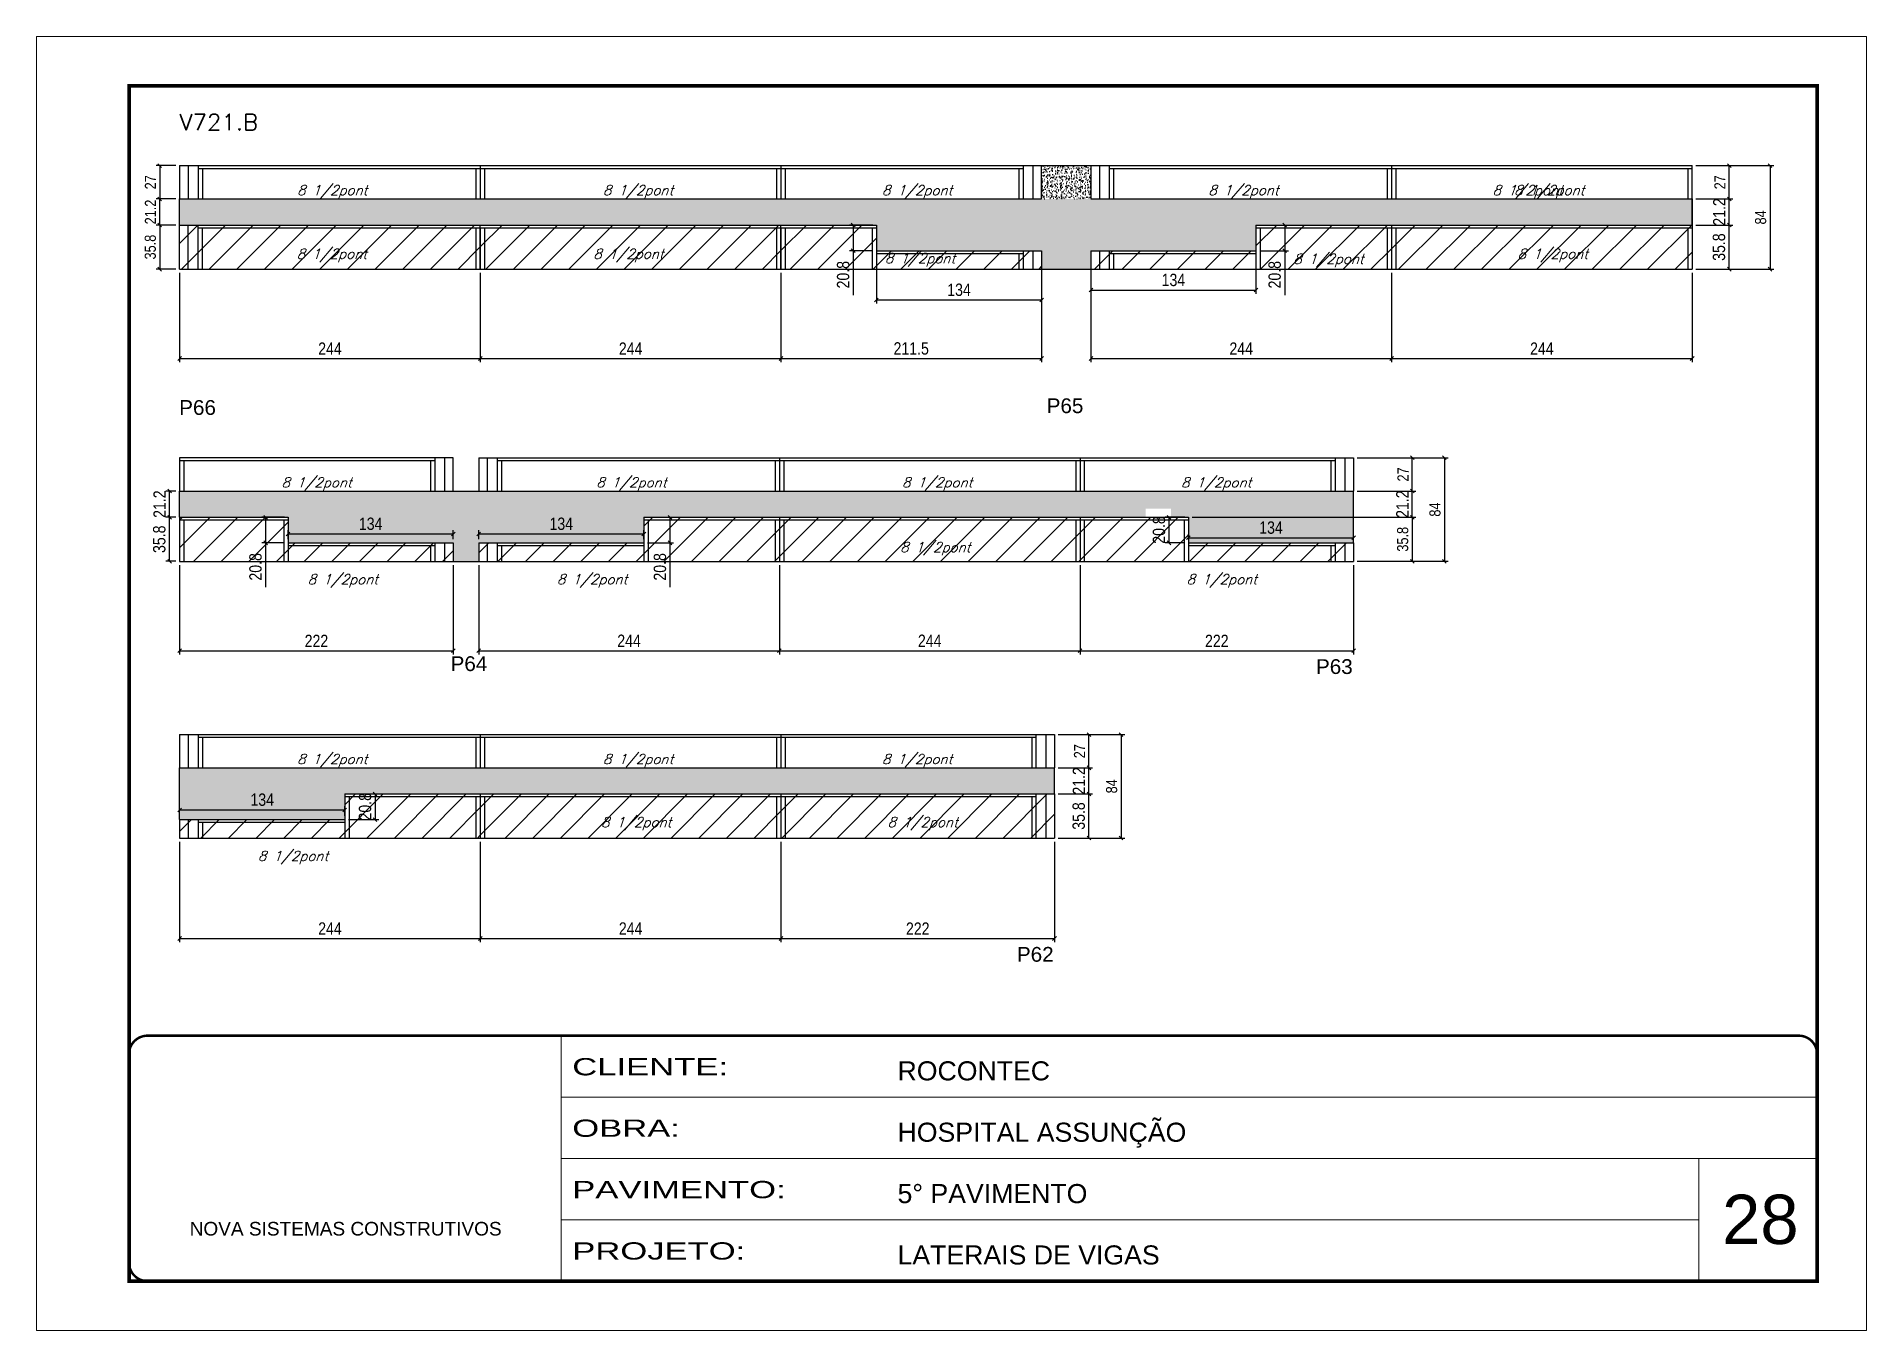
# Model space of a CAD drawing. Extents: x -20960 to -5926, y -2106 to 21915.
# Drawn here: x -7438 to -5953, y 13974 to 15024 of the extents above; entities that cross this region are included whole.
import ezdxf

# ---------------------------------------------------------------- set-up
doc = ezdxf.new("R2010")
doc.units = 0
doc.linetypes.add('CONTINUO', pattern=[0])
doc.linetypes.add('DASHED', pattern=[0.75, 0.5, -0.25])
for name, color, linetype in [('5', 5, 'Continuous'), ('COTA', 241, 'Continuous'), ('Painéis', 200, 'Continuous'), ('Reaproveitamento', 251, 'Continuous'), ('SARR_2.2x7', 40, 'Continuous'), ('SARR_3.5x7', 81, 'Continuous'), ('texto', 7, 'Continuous')]:
    doc.layers.add(name, color=color, linetype=linetype)
for name, color, linetype, lineweight in [('CARIMBO', 255, 'Continuous', 9), ('Folhas', 255, 'Continuous', 9), ('SARRAFO DE PRESSAO', 251, 'DASHED', 9), ('Texto Seção', 7, 'Continuous', 15)]:
    doc.layers.add(name, color=color, linetype=linetype, lineweight=lineweight)
doc.styles.add('ARIAL', font='arial.ttf')
doc.styles.add('COTA TECNICA', font='techl___.ttf', dxfattribs={"height": 10})
doc.styles.add('COTA TECNICA-50', font='techl___.ttf', dxfattribs={"height": 9})
doc.styles.add('REGUA-120', font='ROMANS.shx', dxfattribs={"height": 15})
doc.styles.add('Romans', font='romans.shx')
doc.styles.get("Standard").update_dxf_attribs({"font": 'arial.ttf'})
doc.styles.add('Tecnologia', font='')
doc.styles.get('Tecnologia').set_extended_font_data('Forgotten Futurist')
doc.dimstyles.new('COTA PAINEL-50', dxfattribs={"dimtxt": 9, "dimasz": 3, "dimexe": 3, "dimexo": 3, "dimgap": 3, "dimtad": 1, "dimdec": 1, "dimzin": 12, "dimdsep": 46, "dimtxsty": 'COTA TECNICA-50', "dimblk1": 'OBLIQUE', "dimblk2": 'OBLIQUE', "dimsah": 1, "dimcen": 0.9, "dimclrd": 4, "dimclre": 4, "dimclrt": 240, "dimadec": 1, "dimazin": 3, "dimtfac": 1, "dimtdec": 1, "dimtmove": 0, "dimatfit": 3, "dimfxl": 1, "dimtolj": 1, "dimtzin": 12, "dimarcsym": 0})
doc.dimstyles.new('PAINEL', dxfattribs={"dimtxt": 10, "dimasz": 3, "dimexe": 3, "dimexo": 3, "dimgap": 3, "dimtad": 1, "dimdec": 1, "dimzin": 12, "dimdsep": 46, "dimtxsty": 'COTA TECNICA', "dimblk1": 'OBLIQUE', "dimblk2": 'OBLIQUE', "dimsah": 1, "dimcen": 0.9, "dimclrd": 4, "dimclre": 4, "dimclrt": 240, "dimadec": 1, "dimazin": 3, "dimtfac": 1, "dimtdec": 1, "dimtmove": 0, "dimatfit": 3, "dimfxl": 1, "dimtolj": 1, "dimtzin": 12, "dimarcsym": 0})
pattern_1 = [(45, (4755, -2297.15), (-11.22532, 11.22532), [])]
pattern_2 = [(45, (4755, -2319.664), (-11.22532, 11.22532), [])]
pattern_3 = [(45, (4755, -2325.465), (-11.22532, 11.22532), [])]

msp = doc.modelspace()

# ---------------------------------------------------------------- texts
at = {"layer": '5', "linetype": 'Continuous'}
for s, p in [('P66', (-7322.78, 14716.93)), ('P65', (-6618.78, 14718.35)), ('P64', (-7102.54, 14509.05)), ('P63', (-6400.21, 14506.67)), ('P62', (-6642.93, 14273.13))]:
    msp.add_text(s, height=12, rotation=0.00004, dxfattribs=at).set_placement(p)
at = {"layer": 'CARIMBO', "style": 'ARIAL'}
msp.add_text('28', height=40, dxfattribs=at).set_placement((-6070.64, 14044.08))
at = {"layer": 'texto', "color": 2, "char_height": 8, "attachment_point": 5, "style": 'Romans'}
for insert in [(-7198.53, 14897.98), (-6950.32, 14897.98), (-6723.87, 14897.94), (-6459.03, 14897.98), (-6228.37, 14897.94), (-6210.82, 14897.98), (-7198.85, 14846.33), (-6958.12, 14846.33), (-6207.98, 14846.33), (-6721.5, 14842.74), (-6390.01, 14842.26), (-7211.21, 14660.82), (-6955.8, 14660.86), (-6707.59, 14660.86), (-6481.14, 14660.82), (-6709.12, 14608.3), (-7189.92, 14582.22), (-6987.6, 14582.22), (-6476.62, 14582.22), (-7198.53, 14436.32), (-6950.32, 14436.32), (-6723.87, 14436.28), (-6951.85, 14385.13), (-6719.35, 14385.13), (-7230.33, 14357.67)]:
    msp.add_mtext('{\\Q19;\\C256;8 1/2pont}', dxfattribs=dict(at, insert=insert))
at = {"layer": 'Texto Seção', "style": 'REGUA-120', "width": 1.05}
msp.add_text('V721.B', height=13, dxfattribs=at).set_placement((-7322.45, 14948))

# ---------------------------------------------------------------- blocks, each defined once
blk = doc.blocks.new('9999999999')
at = {"color": 30, "linetype": 'CONTINUO'}
for p, q in [((98564.6, 34230.2), (98564.6, 34429.4)), ((98564.6, 34379.6), (99584, 34379.6)), ((98564.6, 34329.8), (99488, 34329.8)), ((99584, 34329.8), (99488, 34329.8)), ((99488, 34329.8), (99488, 34230.2)), ((98564.6, 34280), (99488, 34280))]:
    blk.add_line(p, q, dxfattribs=at)
at = {"color": 30, "linetype": 'CONTINUO', "const_width": 2}
blk.add_lwpolyline([(99584, 34230.2), (99584, 34414.4, 0.414214), (99569, 34429.4), (98229, 34429.4, 0.414214), (98214, 34414.4), (98214, 34245.2, 0.414214), (98229, 34230.2), (99584, 34230.2)], format="xyb", dxfattribs=at)
at = {"layer": 'Folhas'}
blk.add_lwpolyline([(98139, 34190.2), (99624, 34190.2), (99624, 35240.2), (98139, 35240.2)], close=True, dxfattribs=at)
at = {"layer": 'Folhas', "color": 30, "const_width": 3}
blk.add_lwpolyline([(98214, 34230.2), (99584, 34230.2), (99584, 35200.2), (98214, 35200.2)], close=True, dxfattribs=at)
at = {"color": 7, "linetype": 'Continuous', "ltscale": 5, "style": 'ARIAL'}
for s, height, p in [('ROCONTEC', 15.48, (98837.7, 34393.1)), ('HOSPITAL ASSUNÇÃO', 15.483, (98837.7, 34343.3)), ('5° PAVIMENTO', 15.483, (98837.7, 34293.5)), ('NOVA SISTEMAS CONSTRUTIVOS', 11.059, (98263.2, 34267.2)), ('LATERAIS DE VIGAS', 15.483, (98837.7, 34243.7))]:
    blk.add_text(s, height=height, dxfattribs=at).set_placement(p)
at = {"layer": 'Folhas', "color": 7, "style": 'Tecnologia', "width": 1.5}
for s, p in [('CLIENTE:', (98573.7, 34397.2)), ('OBRA:', (98573.7, 34347.3)), ('PAVIMENTO:', (98573.7, 34297.5)), ('PROJETO:', (98573.7, 34247.7))]:
    blk.add_text(s, height=14, dxfattribs=at).set_placement(p)
blk = doc.blocks.new('_Oblique')
at = {"color": 0, "linetype": 'ByBlock', "lineweight": -2}
blk.add_line((-0.5, -0.5), (0.5, 0.5), dxfattribs=at)
blk = doc.blocks.new('*D833')
at = {"layer": 'COTA', "color": 4, "lineweight": -2, "ltscale": 25, "transparency": 16777216}
for p, q in [((-7322.4, 14832.2), (-7322.4, 14759.7)), ((-7078.4, 14832.2), (-7078.4, 14759.7)), ((-7322.4, 14762.7), (-7078.4, 14762.7))]:
    blk.add_line(p, q, dxfattribs=at)
at = {"layer": 'Defpoints', "color": 0, "ltscale": 25, "transparency": 16777216}
for p in [(-7322.4, 14835.2), (-7078.4, 14835.2), (-7078.4, 14762.7)]:
    blk.add_point(p, dxfattribs=at)
at = {"layer": 'COTA', "color": 4, "lineweight": -2, "ltscale": 25, "transparency": 16777216, "xscale": 3, "yscale": 3, "zscale": 3, "rotation": 180}
blk.add_blockref('_Oblique', (-7322.4, 14762.7), dxfattribs=at)
at = {"layer": 'COTA', "color": 4, "lineweight": -2, "ltscale": 25, "transparency": 16777216, "xscale": 3, "yscale": 3, "zscale": 3}
blk.add_blockref('_Oblique', (-7078.4, 14762.7), dxfattribs=at)
at = {"layer": 'COTA', "color": 240, "ltscale": 25, "transparency": 16777216, "insert": (-7200.4, 14770.7), "char_height": 10, "attachment_point": 5, "style": 'COTA TECNICA'}
blk.add_mtext('\\A1;244', dxfattribs=at)
blk = doc.blocks.new('*D834')
at = {"layer": 'COTA', "color": 4, "lineweight": -2, "ltscale": 25, "transparency": 16777216}
for p, q in [((-7078.4, 14832.2), (-7078.4, 14759.7)), ((-6834.4, 14832.2), (-6834.4, 14759.7)), ((-7078.4, 14762.7), (-6834.4, 14762.7))]:
    blk.add_line(p, q, dxfattribs=at)
at = {"layer": 'Defpoints', "color": 0, "ltscale": 25, "transparency": 16777216}
for p in [(-7078.4, 14835.2), (-6834.4, 14835.2), (-6834.4, 14762.7)]:
    blk.add_point(p, dxfattribs=at)
at = {"layer": 'COTA', "color": 4, "lineweight": -2, "ltscale": 25, "transparency": 16777216, "xscale": 3, "yscale": 3, "zscale": 3, "rotation": 180}
blk.add_blockref('_Oblique', (-7078.4, 14762.7), dxfattribs=at)
at = {"layer": 'COTA', "color": 4, "lineweight": -2, "ltscale": 25, "transparency": 16777216, "xscale": 3, "yscale": 3, "zscale": 3}
blk.add_blockref('_Oblique', (-6834.4, 14762.7), dxfattribs=at)
at = {"layer": 'COTA', "color": 240, "ltscale": 25, "transparency": 16777216, "insert": (-6956.4, 14770.7), "char_height": 10, "attachment_point": 5, "style": 'COTA TECNICA'}
blk.add_mtext('\\A1;244', dxfattribs=at)
blk = doc.blocks.new('*D852')
at = {"layer": 'COTA', "color": 4, "lineweight": -2, "ltscale": 25, "transparency": 16777216}
for p, q in [((-6834.4, 14832.2), (-6834.4, 14759.7)), ((-6622.9, 14832.2), (-6622.9, 14759.7)), ((-6834.4, 14762.7), (-6622.9, 14762.7))]:
    blk.add_line(p, q, dxfattribs=at)
at = {"layer": 'Defpoints', "color": 0, "ltscale": 25, "transparency": 16777216}
for p in [(-6834.4, 14835.2), (-6622.9, 14835.2), (-6622.9, 14762.7)]:
    blk.add_point(p, dxfattribs=at)
at = {"layer": 'COTA', "color": 4, "lineweight": -2, "ltscale": 25, "transparency": 16777216, "xscale": 3, "yscale": 3, "zscale": 3, "rotation": 180}
blk.add_blockref('_Oblique', (-6834.4, 14762.7), dxfattribs=at)
at = {"layer": 'COTA', "color": 4, "lineweight": -2, "ltscale": 25, "transparency": 16777216, "xscale": 3, "yscale": 3, "zscale": 3}
blk.add_blockref('_Oblique', (-6622.9, 14762.7), dxfattribs=at)
at = {"layer": 'COTA', "color": 240, "ltscale": 25, "transparency": 16777216, "insert": (-6728.7, 14770.8), "char_height": 10, "attachment_point": 5, "style": 'COTA TECNICA'}
blk.add_mtext('\\A1;211.5', dxfattribs=at)
blk = doc.blocks.new('*D835')
at = {"layer": 'COTA', "color": 4, "lineweight": -2, "ltscale": 25, "transparency": 16777216}
for p, q in [((-6582.9, 14832.2), (-6582.9, 14759.7)), ((-6338.9, 14832.2), (-6338.9, 14759.7)), ((-6582.9, 14762.7), (-6338.9, 14762.7))]:
    blk.add_line(p, q, dxfattribs=at)
at = {"layer": 'Defpoints', "color": 0, "ltscale": 25, "transparency": 16777216}
for p in [(-6582.9, 14835.2), (-6338.9, 14835.2), (-6338.9, 14762.7)]:
    blk.add_point(p, dxfattribs=at)
at = {"layer": 'COTA', "color": 4, "lineweight": -2, "ltscale": 25, "transparency": 16777216, "xscale": 3, "yscale": 3, "zscale": 3, "rotation": 180}
blk.add_blockref('_Oblique', (-6582.9, 14762.7), dxfattribs=at)
at = {"layer": 'COTA', "color": 4, "lineweight": -2, "ltscale": 25, "transparency": 16777216, "xscale": 3, "yscale": 3, "zscale": 3}
blk.add_blockref('_Oblique', (-6338.9, 14762.7), dxfattribs=at)
at = {"layer": 'COTA', "color": 240, "ltscale": 25, "transparency": 16777216, "insert": (-6460.9, 14770.7), "char_height": 10, "attachment_point": 5, "style": 'COTA TECNICA'}
blk.add_mtext('\\A1;244', dxfattribs=at)
blk = doc.blocks.new('*D836')
at = {"layer": 'COTA', "color": 4, "lineweight": -2, "ltscale": 25, "transparency": 16777216}
for p, q in [((-6338.9, 14832.2), (-6338.9, 14759.7)), ((-6094.9, 14832.2), (-6094.9, 14759.7)), ((-6338.9, 14762.7), (-6094.9, 14762.7))]:
    blk.add_line(p, q, dxfattribs=at)
at = {"layer": 'Defpoints', "color": 0, "ltscale": 25, "transparency": 16777216}
for p in [(-6338.9, 14835.2), (-6094.9, 14835.2), (-6094.9, 14762.7)]:
    blk.add_point(p, dxfattribs=at)
at = {"layer": 'COTA', "color": 4, "lineweight": -2, "ltscale": 25, "transparency": 16777216, "xscale": 3, "yscale": 3, "zscale": 3, "rotation": 180}
blk.add_blockref('_Oblique', (-6338.9, 14762.7), dxfattribs=at)
at = {"layer": 'COTA', "color": 4, "lineweight": -2, "ltscale": 25, "transparency": 16777216, "xscale": 3, "yscale": 3, "zscale": 3}
blk.add_blockref('_Oblique', (-6094.9, 14762.7), dxfattribs=at)
at = {"layer": 'COTA', "color": 240, "ltscale": 25, "transparency": 16777216, "insert": (-6216.9, 14770.7), "char_height": 10, "attachment_point": 5, "style": 'COTA TECNICA'}
blk.add_mtext('\\A1;244', dxfattribs=at)
blk = doc.blocks.new('*D853')
at = {"layer": 'COTA', "color": 4, "lineweight": -2, "ltscale": 25, "transparency": 16777216}
for p, q in [((-6756.9, 14847.2), (-6756.9, 14807.2)), ((-6622.9, 14847.2), (-6622.9, 14807.2)), ((-6756.9, 14810.2), (-6622.9, 14810.2))]:
    blk.add_line(p, q, dxfattribs=at)
at = {"layer": 'Defpoints', "color": 0, "ltscale": 25, "transparency": 16777216}
for p in [(-6756.9, 14850.2), (-6622.9, 14850.2), (-6622.9, 14810.2)]:
    blk.add_point(p, dxfattribs=at)
at = {"layer": 'COTA', "color": 4, "lineweight": -2, "ltscale": 25, "transparency": 16777216, "xscale": 3, "yscale": 3, "zscale": 3, "rotation": 180}
blk.add_blockref('_Oblique', (-6756.9, 14810.2), dxfattribs=at)
at = {"layer": 'COTA', "color": 4, "lineweight": -2, "ltscale": 25, "transparency": 16777216, "xscale": 3, "yscale": 3, "zscale": 3}
blk.add_blockref('_Oblique', (-6622.9, 14810.2), dxfattribs=at)
at = {"layer": 'COTA', "color": 240, "ltscale": 25, "transparency": 16777216, "insert": (-6689.9, 14818.4), "char_height": 10, "attachment_point": 5, "style": 'COTA TECNICA'}
blk.add_mtext('\\A1;134', dxfattribs=at)
blk = doc.blocks.new('*D854')
at = {"layer": 'COTA', "color": 4, "lineweight": -2, "ltscale": 25, "transparency": 16777216}
for p, q in [((-6582.9, 14847.2), (-6582.9, 14815.2)), ((-6448.9, 14847.2), (-6448.9, 14815.2)), ((-6582.9, 14818.2), (-6448.9, 14818.2))]:
    blk.add_line(p, q, dxfattribs=at)
at = {"layer": 'Defpoints', "color": 0, "ltscale": 25, "transparency": 16777216}
for p in [(-6582.9, 14850.2), (-6448.9, 14850.2), (-6448.9, 14818.2)]:
    blk.add_point(p, dxfattribs=at)
at = {"layer": 'COTA', "color": 4, "lineweight": -2, "ltscale": 25, "transparency": 16777216, "xscale": 3, "yscale": 3, "zscale": 3, "rotation": 180}
blk.add_blockref('_Oblique', (-6582.9, 14818.2), dxfattribs=at)
at = {"layer": 'COTA', "color": 4, "lineweight": -2, "ltscale": 25, "transparency": 16777216, "xscale": 3, "yscale": 3, "zscale": 3}
blk.add_blockref('_Oblique', (-6448.9, 14818.2), dxfattribs=at)
at = {"layer": 'COTA', "color": 240, "ltscale": 25, "transparency": 16777216, "insert": (-6515.9, 14826.4), "char_height": 10, "attachment_point": 5, "style": 'COTA TECNICA'}
blk.add_mtext('\\A1;134', dxfattribs=at)
blk = doc.blocks.new('*D855')
at = {"layer": 'COTA', "color": 4, "lineweight": -2, "ltscale": 25, "transparency": 16777216}
for p, q in [((-6759.9, 14871), (-6778.8, 14871)), ((-6775.8, 14871), (-6775.8, 14850.2)), ((-6759.9, 14850.2), (-6778.8, 14850.2)), ((-6775.8, 14850.2), (-6775.8, 14814.2))]:
    blk.add_line(p, q, dxfattribs=at)
at = {"layer": 'Defpoints', "color": 0, "ltscale": 25, "transparency": 16777216}
for p in [(-6756.9, 14871), (-6775.8, 14850.2), (-6756.9, 14850.2)]:
    blk.add_point(p, dxfattribs=at)
at = {"layer": 'COTA', "color": 4, "lineweight": -2, "ltscale": 25, "transparency": 16777216, "xscale": 3, "yscale": 3, "zscale": 3}
for p, rotation in [((-6775.8, 14871), 90), ((-6775.8, 14850.2), 270)]:
    blk.add_blockref('_Oblique', p, dxfattribs=dict(at, rotation=rotation))
at = {"layer": 'COTA', "color": 240, "ltscale": 25, "transparency": 16777216, "insert": (-6783.9, 14830.7), "char_height": 10, "attachment_point": 5, "rotation": 90, "style": 'COTA TECNICA'}
blk.add_mtext('\\A1;20.8', dxfattribs=at)
blk = doc.blocks.new('*D856')
at = {"layer": 'COTA', "color": 4, "lineweight": -2, "ltscale": 25, "transparency": 16777216}
for p, q in [((-6445.9, 14871), (-6422.6, 14871)), ((-6425.6, 14871), (-6425.6, 14850.2)), ((-6445.9, 14850.2), (-6422.6, 14850.2)), ((-6425.6, 14850.2), (-6425.6, 14814.2))]:
    blk.add_line(p, q, dxfattribs=at)
at = {"layer": 'Defpoints', "color": 0, "ltscale": 25, "transparency": 16777216}
for p in [(-6448.9, 14871), (-6448.9, 14850.2), (-6425.6, 14850.2)]:
    blk.add_point(p, dxfattribs=at)
at = {"layer": 'COTA', "color": 4, "lineweight": -2, "ltscale": 25, "transparency": 16777216, "xscale": 3, "yscale": 3, "zscale": 3}
for p, rotation in [((-6425.6, 14871), 90), ((-6425.6, 14850.2), 270)]:
    blk.add_blockref('_Oblique', p, dxfattribs=dict(at, rotation=rotation))
at = {"layer": 'COTA', "color": 240, "ltscale": 25, "transparency": 16777216, "insert": (-6433.7, 14830.7), "char_height": 10, "attachment_point": 5, "rotation": 90, "style": 'COTA TECNICA'}
blk.add_mtext('\\A1;20.8', dxfattribs=at)
blk = doc.blocks.new('*D837')
at = {"layer": 'COTA', "color": 4, "lineweight": -2, "ltscale": 25, "transparency": 16777216}
for p, q in [((-7322.4, 14595.1), (-7322.4, 14522.5)), ((-7100.4, 14595.1), (-7100.4, 14522.5)), ((-7322.4, 14525.5), (-7100.4, 14525.5))]:
    blk.add_line(p, q, dxfattribs=at)
at = {"layer": 'Defpoints', "color": 0, "ltscale": 25, "transparency": 16777216}
for p in [(-7322.4, 14598.1), (-7100.4, 14598.1), (-7100.4, 14525.5)]:
    blk.add_point(p, dxfattribs=at)
at = {"layer": 'COTA', "color": 4, "lineweight": -2, "ltscale": 25, "transparency": 16777216, "xscale": 3, "yscale": 3, "zscale": 3, "rotation": 180}
blk.add_blockref('_Oblique', (-7322.4, 14525.5), dxfattribs=at)
at = {"layer": 'COTA', "color": 4, "lineweight": -2, "ltscale": 25, "transparency": 16777216, "xscale": 3, "yscale": 3, "zscale": 3}
blk.add_blockref('_Oblique', (-7100.4, 14525.5), dxfattribs=at)
at = {"layer": 'COTA', "color": 240, "ltscale": 25, "transparency": 16777216, "insert": (-7211.4, 14533.5), "char_height": 10, "attachment_point": 5, "style": 'COTA TECNICA'}
blk.add_mtext('\\A1;222', dxfattribs=at)
blk = doc.blocks.new('*D857')
at = {"layer": 'COTA', "color": 4, "lineweight": -2, "ltscale": 25, "transparency": 16777216}
for p, q in [((-7322.4, 14370.5), (-7322.4, 14289)), ((-7078.4, 14370.5), (-7078.4, 14289)), ((-7322.4, 14292), (-7078.4, 14292))]:
    blk.add_line(p, q, dxfattribs=at)
at = {"layer": 'Defpoints', "color": 0, "ltscale": 25, "transparency": 16777216}
for p in [(-7322.4, 14373.5), (-7078.4, 14373.5), (-7078.4, 14292)]:
    blk.add_point(p, dxfattribs=at)
at = {"layer": 'COTA', "color": 4, "lineweight": -2, "ltscale": 25, "transparency": 16777216, "xscale": 3, "yscale": 3, "zscale": 3, "rotation": 180}
blk.add_blockref('_Oblique', (-7322.4, 14292), dxfattribs=at)
at = {"layer": 'COTA', "color": 4, "lineweight": -2, "ltscale": 25, "transparency": 16777216, "xscale": 3, "yscale": 3, "zscale": 3}
blk.add_blockref('_Oblique', (-7078.4, 14292), dxfattribs=at)
at = {"layer": 'COTA', "color": 240, "ltscale": 25, "transparency": 16777216, "insert": (-7200.4, 14300.1), "char_height": 10, "attachment_point": 5, "style": 'COTA TECNICA'}
blk.add_mtext('\\A1;244', dxfattribs=at)
blk = doc.blocks.new('*D858')
at = {"layer": 'COTA', "color": 4, "lineweight": -2, "ltscale": 25, "transparency": 16777216}
for p, q in [((-7078.4, 14370.5), (-7078.4, 14289)), ((-6834.4, 14370.5), (-6834.4, 14289)), ((-7078.4, 14292), (-6834.4, 14292))]:
    blk.add_line(p, q, dxfattribs=at)
at = {"layer": 'Defpoints', "color": 0, "ltscale": 25, "transparency": 16777216}
for p in [(-7078.4, 14373.5), (-6834.4, 14373.5), (-6834.4, 14292)]:
    blk.add_point(p, dxfattribs=at)
at = {"layer": 'COTA', "color": 4, "lineweight": -2, "ltscale": 25, "transparency": 16777216, "xscale": 3, "yscale": 3, "zscale": 3, "rotation": 180}
blk.add_blockref('_Oblique', (-7078.4, 14292), dxfattribs=at)
at = {"layer": 'COTA', "color": 4, "lineweight": -2, "ltscale": 25, "transparency": 16777216, "xscale": 3, "yscale": 3, "zscale": 3}
blk.add_blockref('_Oblique', (-6834.4, 14292), dxfattribs=at)
at = {"layer": 'COTA', "color": 240, "ltscale": 25, "transparency": 16777216, "insert": (-6956.4, 14300.1), "char_height": 10, "attachment_point": 5, "style": 'COTA TECNICA'}
blk.add_mtext('\\A1;244', dxfattribs=at)
blk = doc.blocks.new('*D838')
at = {"layer": 'COTA', "color": 4, "lineweight": -2, "ltscale": 25, "transparency": 16777216}
for p, q in [((-6834.4, 14370.5), (-6834.4, 14289)), ((-6612.4, 14370.5), (-6612.4, 14289)), ((-6834.4, 14292), (-6612.4, 14292))]:
    blk.add_line(p, q, dxfattribs=at)
at = {"layer": 'Defpoints', "color": 0, "ltscale": 25, "transparency": 16777216}
for p in [(-6834.4, 14373.5), (-6612.4, 14373.5), (-6612.4, 14292)]:
    blk.add_point(p, dxfattribs=at)
at = {"layer": 'COTA', "color": 4, "lineweight": -2, "ltscale": 25, "transparency": 16777216, "xscale": 3, "yscale": 3, "zscale": 3, "rotation": 180}
blk.add_blockref('_Oblique', (-6834.4, 14292), dxfattribs=at)
at = {"layer": 'COTA', "color": 4, "lineweight": -2, "ltscale": 25, "transparency": 16777216, "xscale": 3, "yscale": 3, "zscale": 3}
blk.add_blockref('_Oblique', (-6612.4, 14292), dxfattribs=at)
at = {"layer": 'COTA', "color": 240, "ltscale": 25, "transparency": 16777216, "insert": (-6723.4, 14300), "char_height": 10, "attachment_point": 5, "style": 'COTA TECNICA'}
blk.add_mtext('\\A1;222', dxfattribs=at)
blk = doc.blocks.new('*D859')
at = {"layer": 'COTA', "color": 4, "lineweight": -2, "ltscale": 25, "transparency": 16777216}
for p, q in [((-7234.4, 14616.1), (-7234.4, 14623.3)), ((-7234.4, 14620.3), (-7100.4, 14620.3)), ((-7100.4, 14616.1), (-7100.4, 14623.3))]:
    blk.add_line(p, q, dxfattribs=at)
at = {"layer": 'Defpoints', "color": 0, "ltscale": 25, "transparency": 16777216}
for p in [(-7234.4, 14613.1), (-7100.4, 14620.3), (-7100.4, 14613.1)]:
    blk.add_point(p, dxfattribs=at)
at = {"layer": 'COTA', "color": 4, "lineweight": -2, "ltscale": 25, "transparency": 16777216, "xscale": 3, "yscale": 3, "zscale": 3, "rotation": 180}
blk.add_blockref('_Oblique', (-7234.4, 14620.3), dxfattribs=at)
at = {"layer": 'COTA', "color": 4, "lineweight": -2, "ltscale": 25, "transparency": 16777216, "xscale": 3, "yscale": 3, "zscale": 3}
blk.add_blockref('_Oblique', (-7100.4, 14620.3), dxfattribs=at)
at = {"layer": 'COTA', "color": 240, "ltscale": 25, "transparency": 16777216, "insert": (-7167.4, 14628.5), "char_height": 10, "attachment_point": 5, "style": 'COTA TECNICA'}
blk.add_mtext('\\A1;134', dxfattribs=at)
blk = doc.blocks.new('*D839')
at = {"layer": 'COTA', "color": 4, "lineweight": -2, "ltscale": 25, "transparency": 16777216}
for p, q in [((-7322.4, 14391.5), (-7322.4, 14399.4)), ((-7322.4, 14396.4), (-7188.4, 14396.4)), ((-7188.4, 14391.5), (-7188.4, 14399.4))]:
    blk.add_line(p, q, dxfattribs=at)
at = {"layer": 'Defpoints', "color": 0, "ltscale": 25, "transparency": 16777216}
for p in [(-7188.4, 14396.4), (-7322.4, 14388.5), (-7188.4, 14388.5)]:
    blk.add_point(p, dxfattribs=at)
at = {"layer": 'COTA', "color": 4, "lineweight": -2, "ltscale": 25, "transparency": 16777216, "xscale": 3, "yscale": 3, "zscale": 3, "rotation": 180}
blk.add_blockref('_Oblique', (-7322.4, 14396.4), dxfattribs=at)
at = {"layer": 'COTA', "color": 4, "lineweight": -2, "ltscale": 25, "transparency": 16777216, "xscale": 3, "yscale": 3, "zscale": 3}
blk.add_blockref('_Oblique', (-7188.4, 14396.4), dxfattribs=at)
at = {"layer": 'COTA', "color": 240, "ltscale": 25, "transparency": 16777216, "insert": (-7255.4, 14404.6), "char_height": 10, "attachment_point": 5, "style": 'COTA TECNICA'}
blk.add_mtext('\\A1;134', dxfattribs=at)
blk = doc.blocks.new('*D860')
at = {"layer": 'COTA', "color": 4, "lineweight": -2, "ltscale": 25, "transparency": 16777216}
for p, q in [((-7237.4, 14633.9), (-7255.6, 14633.9)), ((-7252.6, 14633.9), (-7252.6, 14613.1)), ((-7237.4, 14613.1), (-7255.6, 14613.1)), ((-7252.6, 14613.1), (-7252.6, 14577))]:
    blk.add_line(p, q, dxfattribs=at)
at = {"layer": 'Defpoints', "color": 0, "ltscale": 25, "transparency": 16777216}
for p in [(-7234.4, 14633.9), (-7252.6, 14613.1), (-7234.4, 14613.1)]:
    blk.add_point(p, dxfattribs=at)
at = {"layer": 'COTA', "color": 4, "lineweight": -2, "ltscale": 25, "transparency": 16777216, "xscale": 3, "yscale": 3, "zscale": 3}
for p, rotation in [((-7252.6, 14633.9), 90), ((-7252.6, 14613.1), 270)]:
    blk.add_blockref('_Oblique', p, dxfattribs=dict(at, rotation=rotation))
at = {"layer": 'COTA', "color": 240, "ltscale": 25, "transparency": 16777216, "insert": (-7260.8, 14593.6), "char_height": 10, "attachment_point": 5, "rotation": 90, "style": 'COTA TECNICA'}
blk.add_mtext('\\A1;20.8', dxfattribs=at)
blk = doc.blocks.new('*D861')
at = {"layer": 'COTA', "color": 4, "lineweight": -2, "ltscale": 25, "transparency": 16777216}
for p, q in [((-7185.4, 14409.3), (-7160.8, 14409.3)), ((-7163.8, 14409.3), (-7163.8, 14388.5)), ((-7185.4, 14388.5), (-7160.8, 14388.5))]:
    blk.add_line(p, q, dxfattribs=at)
at = {"layer": 'Defpoints', "color": 0, "ltscale": 25, "transparency": 16777216}
for p in [(-7188.4, 14409.3), (-7188.4, 14388.5), (-7163.8, 14388.5)]:
    blk.add_point(p, dxfattribs=at)
at = {"layer": 'COTA', "color": 4, "lineweight": -2, "ltscale": 25, "transparency": 16777216, "xscale": 3, "yscale": 3, "zscale": 3}
for p, rotation in [((-7163.8, 14409.3), 90), ((-7163.8, 14388.5), 270)]:
    blk.add_blockref('_Oblique', p, dxfattribs=dict(at, rotation=rotation))
at = {"layer": 'COTA', "color": 240, "ltscale": 25, "transparency": 16777216, "insert": (-7171.9, 14398.9), "char_height": 10, "attachment_point": 5, "rotation": 90, "style": 'COTA TECNICA'}
blk.add_mtext('\\A1;20.8', dxfattribs=at)
blk = doc.blocks.new('*D862')
at = {"layer": 'COTA', "color": 4, "lineweight": -2, "ltscale": 25, "transparency": 16777216}
for p, q in [((-6091.9, 14892.2), (-6061.8, 14892.2)), ((-6064.8, 14871), (-6064.8, 14892.2)), ((-6091.9, 14871), (-6061.8, 14871))]:
    blk.add_line(p, q, dxfattribs=at)
at = {"layer": 'Defpoints', "color": 0, "ltscale": 25, "transparency": 16777216}
for p in [(-6094.9, 14892.2), (-6064.8, 14892.2), (-6094.9, 14871)]:
    blk.add_point(p, dxfattribs=at)
at = {"layer": 'COTA', "color": 4, "lineweight": -2, "ltscale": 25, "transparency": 16777216, "xscale": 3, "yscale": 3, "zscale": 3}
for p, rotation in [((-6064.8, 14892.2), 90), ((-6064.8, 14871), 270)]:
    blk.add_blockref('_Oblique', p, dxfattribs=dict(at, rotation=rotation))
at = {"layer": 'COTA', "color": 240, "ltscale": 25, "transparency": 16777216, "insert": (-6072.9, 14881.6), "char_height": 10, "attachment_point": 5, "rotation": 90, "style": 'COTA TECNICA'}
blk.add_mtext('\\A1;21.2', dxfattribs=at)
blk = doc.blocks.new('*D863')
at = {"layer": 'COTA', "color": 4, "lineweight": -2, "ltscale": 25, "transparency": 16777216}
for p, q in [((-6609.4, 14430.5), (-6581.5, 14430.5)), ((-6584.5, 14409.3), (-6584.5, 14430.5)), ((-6609.4, 14409.3), (-6581.5, 14409.3))]:
    blk.add_line(p, q, dxfattribs=at)
at = {"layer": 'Defpoints', "color": 0, "ltscale": 25, "transparency": 16777216}
for p in [(-6612.4, 14430.5), (-6584.5, 14430.5), (-6612.4, 14409.3)]:
    blk.add_point(p, dxfattribs=at)
at = {"layer": 'COTA', "color": 4, "lineweight": -2, "ltscale": 25, "transparency": 16777216, "xscale": 3, "yscale": 3, "zscale": 3}
for p, rotation in [((-6584.5, 14430.5), 90), ((-6584.5, 14409.3), 270)]:
    blk.add_blockref('_Oblique', p, dxfattribs=dict(at, rotation=rotation))
at = {"layer": 'COTA', "color": 240, "ltscale": 25, "transparency": 16777216, "insert": (-6592.6, 14419.9), "char_height": 10, "attachment_point": 5, "rotation": 90, "style": 'COTA TECNICA'}
blk.add_mtext('\\A1;21.2', dxfattribs=at)
blk = doc.blocks.new('*D840')
at = {"layer": 'COTA', "color": 4, "lineweight": -2, "ltscale": 25, "transparency": 16777216}
for p, q in [((-7079.7, 14595.1), (-7079.7, 14522.5)), ((-6835.7, 14541.1), (-6835.7, 14522.5)), ((-7079.7, 14525.5), (-6835.7, 14525.5))]:
    blk.add_line(p, q, dxfattribs=at)
at = {"layer": 'Defpoints', "color": 0, "ltscale": 25, "transparency": 16777216}
for p in [(-7079.7, 14598.1), (-6835.7, 14544.1), (-6835.7, 14525.5)]:
    blk.add_point(p, dxfattribs=at)
at = {"layer": 'COTA', "color": 4, "lineweight": -2, "ltscale": 25, "transparency": 16777216, "xscale": 3, "yscale": 3, "zscale": 3, "rotation": 180}
blk.add_blockref('_Oblique', (-7079.7, 14525.5), dxfattribs=at)
at = {"layer": 'COTA', "color": 4, "lineweight": -2, "ltscale": 25, "transparency": 16777216, "xscale": 3, "yscale": 3, "zscale": 3}
blk.add_blockref('_Oblique', (-6835.7, 14525.5), dxfattribs=at)
at = {"layer": 'COTA', "color": 240, "ltscale": 25, "transparency": 16777216, "insert": (-6957.7, 14533.6), "char_height": 10, "attachment_point": 5, "style": 'COTA TECNICA'}
blk.add_mtext('\\A1;244', dxfattribs=at)
blk = doc.blocks.new('*D864')
at = {"layer": 'COTA', "color": 4, "lineweight": -2, "ltscale": 25, "transparency": 16777216}
for p, q in [((-6835.7, 14595.1), (-6835.7, 14522.5)), ((-6591.7, 14595.1), (-6591.7, 14522.5)), ((-6835.7, 14525.5), (-6591.7, 14525.5))]:
    blk.add_line(p, q, dxfattribs=at)
at = {"layer": 'Defpoints', "color": 0, "ltscale": 25, "transparency": 16777216}
for p in [(-6835.7, 14598.1), (-6591.7, 14598.1), (-6591.7, 14525.5)]:
    blk.add_point(p, dxfattribs=at)
at = {"layer": 'COTA', "color": 4, "lineweight": -2, "ltscale": 25, "transparency": 16777216, "xscale": 3, "yscale": 3, "zscale": 3, "rotation": 180}
blk.add_blockref('_Oblique', (-6835.7, 14525.5), dxfattribs=at)
at = {"layer": 'COTA', "color": 4, "lineweight": -2, "ltscale": 25, "transparency": 16777216, "xscale": 3, "yscale": 3, "zscale": 3}
blk.add_blockref('_Oblique', (-6591.7, 14525.5), dxfattribs=at)
at = {"layer": 'COTA', "color": 240, "ltscale": 25, "transparency": 16777216, "insert": (-6713.7, 14533.6), "char_height": 10, "attachment_point": 5, "style": 'COTA TECNICA'}
blk.add_mtext('\\A1;244', dxfattribs=at)
blk = doc.blocks.new('*D841')
at = {"layer": 'COTA', "color": 4, "lineweight": -2, "ltscale": 25, "transparency": 16777216}
for p, q in [((-6591.7, 14595.1), (-6591.7, 14522.5)), ((-6369.7, 14595.1), (-6369.7, 14522.5)), ((-6591.7, 14525.5), (-6369.7, 14525.5))]:
    blk.add_line(p, q, dxfattribs=at)
at = {"layer": 'Defpoints', "color": 0, "ltscale": 25, "transparency": 16777216}
for p in [(-6591.7, 14598.1), (-6369.7, 14598.1), (-6369.7, 14525.5)]:
    blk.add_point(p, dxfattribs=at)
at = {"layer": 'COTA', "color": 4, "lineweight": -2, "ltscale": 25, "transparency": 16777216, "xscale": 3, "yscale": 3, "zscale": 3, "rotation": 180}
blk.add_blockref('_Oblique', (-6591.7, 14525.5), dxfattribs=at)
at = {"layer": 'COTA', "color": 4, "lineweight": -2, "ltscale": 25, "transparency": 16777216, "xscale": 3, "yscale": 3, "zscale": 3}
blk.add_blockref('_Oblique', (-6369.7, 14525.5), dxfattribs=at)
at = {"layer": 'COTA', "color": 240, "ltscale": 25, "transparency": 16777216, "insert": (-6480.7, 14533.5), "char_height": 10, "attachment_point": 5, "style": 'COTA TECNICA'}
blk.add_mtext('\\A1;222', dxfattribs=at)
blk = doc.blocks.new('*D842')
at = {"layer": 'COTA', "color": 4, "lineweight": -2, "ltscale": 25, "transparency": 16777216}
for p, q in [((-7079.7, 14616.1), (-7079.7, 14623.3)), ((-7079.7, 14620.3), (-6945.7, 14620.3)), ((-6945.7, 14616.1), (-6945.7, 14623.3))]:
    blk.add_line(p, q, dxfattribs=at)
at = {"layer": 'Defpoints', "color": 0, "ltscale": 25, "transparency": 16777216}
for p in [(-7079.7, 14613.1), (-6945.7, 14620.3), (-6945.7, 14613.1)]:
    blk.add_point(p, dxfattribs=at)
at = {"layer": 'COTA', "color": 4, "lineweight": -2, "ltscale": 25, "transparency": 16777216, "xscale": 3, "yscale": 3, "zscale": 3, "rotation": 180}
blk.add_blockref('_Oblique', (-7079.7, 14620.3), dxfattribs=at)
at = {"layer": 'COTA', "color": 4, "lineweight": -2, "ltscale": 25, "transparency": 16777216, "xscale": 3, "yscale": 3, "zscale": 3}
blk.add_blockref('_Oblique', (-6945.7, 14620.3), dxfattribs=at)
at = {"layer": 'COTA', "color": 240, "ltscale": 25, "transparency": 16777216, "insert": (-7012.7, 14628.5), "char_height": 10, "attachment_point": 5, "style": 'COTA TECNICA'}
blk.add_mtext('\\A1;134', dxfattribs=at)
blk = doc.blocks.new('*D865')
at = {"layer": 'COTA', "color": 4, "lineweight": -2, "ltscale": 25, "transparency": 16777216}
for p, q in [((-6942.7, 14633.9), (-6921.5, 14633.9)), ((-6924.5, 14633.9), (-6924.5, 14613.1)), ((-6942.7, 14613.1), (-6921.5, 14613.1)), ((-6924.5, 14613.1), (-6924.5, 14577))]:
    blk.add_line(p, q, dxfattribs=at)
at = {"layer": 'Defpoints', "color": 0, "ltscale": 25, "transparency": 16777216}
for p in [(-6945.7, 14633.9), (-6945.7, 14613.1), (-6924.5, 14613.1)]:
    blk.add_point(p, dxfattribs=at)
at = {"layer": 'COTA', "color": 4, "lineweight": -2, "ltscale": 25, "transparency": 16777216, "xscale": 3, "yscale": 3, "zscale": 3}
for p, rotation in [((-6924.5, 14633.9), 90), ((-6924.5, 14613.1), 270)]:
    blk.add_blockref('_Oblique', p, dxfattribs=dict(at, rotation=rotation))
at = {"layer": 'COTA', "color": 240, "ltscale": 25, "transparency": 16777216, "insert": (-6932.6, 14593.6), "char_height": 10, "attachment_point": 5, "rotation": 90, "style": 'COTA TECNICA'}
blk.add_mtext('\\A1;20.8', dxfattribs=at)
blk = doc.blocks.new('*D866')
at = {"layer": 'COTA', "color": 4, "lineweight": -2, "ltscale": 25, "transparency": 16777216}
for p, q in [((-6366.7, 14655.1), (-6319.1, 14655.1)), ((-6322.1, 14633.9), (-6322.1, 14655.1)), ((-6500.7, 14633.9), (-6319.1, 14633.9))]:
    blk.add_line(p, q, dxfattribs=at)
at = {"layer": 'Defpoints', "color": 0, "ltscale": 25, "transparency": 16777216}
for p in [(-6369.7, 14655.1), (-6322.1, 14655.1), (-6503.7, 14633.9)]:
    blk.add_point(p, dxfattribs=at)
at = {"layer": 'COTA', "color": 4, "lineweight": -2, "ltscale": 25, "transparency": 16777216, "xscale": 3, "yscale": 3, "zscale": 3}
for p, rotation in [((-6322.1, 14655.1), 90), ((-6322.1, 14633.9), 270)]:
    blk.add_blockref('_Oblique', p, dxfattribs=dict(at, rotation=rotation))
at = {"layer": 'COTA', "color": 240, "ltscale": 25, "transparency": 16777216, "insert": (-6330.1, 14644.5), "char_height": 10, "attachment_point": 5, "rotation": 90, "style": 'COTA TECNICA'}
blk.add_mtext('\\A1;21.2', dxfattribs=at)
blk = doc.blocks.new('*D867')
at = {"layer": 'COTA', "color": 4, "lineweight": -2, "ltscale": 25, "transparency": 16777216}
for p, q in [((-6506.7, 14633.9), (-6522.5, 14633.9)), ((-6519.5, 14633.9), (-6519.5, 14613.1)), ((-6506.7, 14613.1), (-6522.5, 14613.1))]:
    blk.add_line(p, q, dxfattribs=at)
at = {"layer": 'Defpoints', "color": 0, "ltscale": 25, "transparency": 16777216}
for p in [(-6503.7, 14633.9), (-6519.5, 14613.1), (-6503.7, 14613.1)]:
    blk.add_point(p, dxfattribs=at)
at = {"layer": 'COTA', "color": 4, "lineweight": -2, "ltscale": 25, "transparency": 16777216, "xscale": 3, "yscale": 3, "zscale": 3}
for p, rotation in [((-6519.5, 14633.9), 90), ((-6519.5, 14613.1), 270)]:
    blk.add_blockref('_Oblique', p, dxfattribs=dict(at, rotation=rotation))
at = {"layer": 'COTA', "color": 240, "ltscale": 25, "transparency": 16777216, "insert": (-6527.6, 14623.5), "char_height": 10, "attachment_point": 5, "rotation": 90, "style": 'COTA TECNICA'}
blk.add_mtext('\\A1;20.8', dxfattribs=at)
blk = doc.blocks.new('*D847')
at = {"layer": 'COTA', "color": 4, "lineweight": -2, "ltscale": 25, "transparency": 16777216}
for p, q in [((-6503.7, 14616.1), (-6503.7, 14620.2)), ((-6503.7, 14617.2), (-6369.7, 14617.2)), ((-6369.7, 14616.1), (-6369.7, 14620.2))]:
    blk.add_line(p, q, dxfattribs=at)
at = {"layer": 'Defpoints', "color": 0, "ltscale": 25, "transparency": 16777216}
for p in [(-6503.7, 14613.1), (-6369.7, 14617.2), (-6369.7, 14613.1)]:
    blk.add_point(p, dxfattribs=at)
at = {"layer": 'COTA', "color": 4, "lineweight": -2, "ltscale": 25, "transparency": 16777216, "xscale": 3, "yscale": 3, "zscale": 3, "rotation": 180}
blk.add_blockref('_Oblique', (-6503.7, 14617.2), dxfattribs=at)
at = {"layer": 'COTA', "color": 4, "lineweight": -2, "ltscale": 25, "transparency": 16777216, "xscale": 3, "yscale": 3, "zscale": 3}
blk.add_blockref('_Oblique', (-6369.7, 14617.2), dxfattribs=at)
at = {"layer": 'COTA', "color": 240, "ltscale": 25, "transparency": 16777216, "insert": (-6436.7, 14625.4), "char_height": 10, "attachment_point": 5, "style": 'COTA TECNICA'}
blk.add_mtext('\\A1;134', dxfattribs=at)
blk = doc.blocks.new('*D848')
at = {"layer": 'COTA', "color": 4, "lineweight": -2, "ltscale": 25, "transparency": 16777216}
for p, q in [((-6091.9, 14871), (-6061.8, 14871)), ((-6064.8, 14835.2), (-6064.8, 14871)), ((-6091.9, 14835.2), (-6061.8, 14835.2))]:
    blk.add_line(p, q, dxfattribs=at)
at = {"layer": 'Defpoints', "color": 0, "ltscale": 25, "transparency": 16777216}
for p in [(-6094.9, 14871), (-6064.8, 14871), (-6094.9, 14835.2)]:
    blk.add_point(p, dxfattribs=at)
at = {"layer": 'COTA', "color": 4, "lineweight": -2, "ltscale": 25, "transparency": 16777216, "xscale": 3, "yscale": 3, "zscale": 3}
for p, rotation in [((-6064.8, 14871), 90), ((-6064.8, 14835.2), 270)]:
    blk.add_blockref('_Oblique', p, dxfattribs=dict(at, rotation=rotation))
at = {"layer": 'COTA', "color": 240, "ltscale": 25, "transparency": 16777216, "insert": (-6073.1, 14853.1), "char_height": 10, "attachment_point": 5, "rotation": 90, "style": 'COTA TECNICA'}
blk.add_mtext('\\A1;35.8', dxfattribs=at)
blk = doc.blocks.new('*D849')
at = {"layer": 'COTA', "color": 4, "lineweight": -2, "ltscale": 25, "transparency": 16777216}
for p, q in [((-7325.4, 14633.9), (-7333.6, 14633.9)), ((-7330.6, 14598.1), (-7330.6, 14633.9)), ((-7325.4, 14598.1), (-7333.6, 14598.1))]:
    blk.add_line(p, q, dxfattribs=at)
at = {"layer": 'Defpoints', "color": 0, "ltscale": 25, "transparency": 16777216}
for p in [(-7330.6, 14633.9), (-7322.4, 14633.9), (-7322.4, 14598.1)]:
    blk.add_point(p, dxfattribs=at)
at = {"layer": 'COTA', "color": 4, "lineweight": -2, "ltscale": 25, "transparency": 16777216, "xscale": 3, "yscale": 3, "zscale": 3}
for p, rotation in [((-7330.6, 14633.9), 90), ((-7330.6, 14598.1), 270)]:
    blk.add_blockref('_Oblique', p, dxfattribs=dict(at, rotation=rotation))
at = {"layer": 'COTA', "color": 240, "ltscale": 25, "transparency": 16777216, "insert": (-7338.9, 14616), "char_height": 10, "attachment_point": 5, "rotation": 90, "style": 'COTA TECNICA'}
blk.add_mtext('\\A1;35.8', dxfattribs=at)
blk = doc.blocks.new('*D850')
at = {"layer": 'COTA', "color": 4, "lineweight": -2, "ltscale": 25, "transparency": 16777216}
for p, q in [((-7325.4, 14655.1), (-7333.6, 14655.1)), ((-7330.6, 14633.9), (-7330.6, 14655.1)), ((-7325.4, 14633.9), (-7333.6, 14633.9))]:
    blk.add_line(p, q, dxfattribs=at)
at = {"layer": 'Defpoints', "color": 0, "ltscale": 25, "transparency": 16777216}
for p in [(-7330.6, 14655.1), (-7322.4, 14655.1), (-7322.4, 14633.9)]:
    blk.add_point(p, dxfattribs=at)
at = {"layer": 'COTA', "color": 4, "lineweight": -2, "ltscale": 25, "transparency": 16777216, "xscale": 3, "yscale": 3, "zscale": 3}
for p, rotation in [((-7330.6, 14655.1), 90), ((-7330.6, 14633.9), 270)]:
    blk.add_blockref('_Oblique', p, dxfattribs=dict(at, rotation=rotation))
at = {"layer": 'COTA', "color": 240, "ltscale": 25, "transparency": 16777216, "insert": (-7338.7, 14644.5), "char_height": 10, "attachment_point": 5, "rotation": 90, "style": 'COTA TECNICA'}
blk.add_mtext('\\A1;21.2', dxfattribs=at)
blk = doc.blocks.new('*D851')
at = {"layer": 'COTA', "color": 4, "lineweight": -2, "ltscale": 25, "transparency": 16777216}
for p, q in [((-6609.4, 14409.3), (-6581.5, 14409.3)), ((-6584.5, 14373.5), (-6584.5, 14409.3)), ((-6609.4, 14373.5), (-6581.5, 14373.5))]:
    blk.add_line(p, q, dxfattribs=at)
at = {"layer": 'Defpoints', "color": 0, "ltscale": 25, "transparency": 16777216}
for p in [(-6612.4, 14409.3), (-6584.5, 14409.3), (-6612.4, 14373.5)]:
    blk.add_point(p, dxfattribs=at)
at = {"layer": 'COTA', "color": 4, "lineweight": -2, "ltscale": 25, "transparency": 16777216, "xscale": 3, "yscale": 3, "zscale": 3}
for p, rotation in [((-6584.5, 14409.3), 90), ((-6584.5, 14373.5), 270)]:
    blk.add_blockref('_Oblique', p, dxfattribs=dict(at, rotation=rotation))
at = {"layer": 'COTA', "color": 240, "ltscale": 25, "transparency": 16777216, "insert": (-6592.7, 14391.4), "char_height": 10, "attachment_point": 5, "rotation": 90, "style": 'COTA TECNICA'}
blk.add_mtext('\\A1;35.8', dxfattribs=at)
blk = doc.blocks.new('*D844')
at = {"layer": 'COTA', "color": 4, "lineweight": -2, "transparency": 16777216}
for p, q in [((-6091.9, 14919.2), (-6028.7, 14919.2)), ((-6031.7, 14919.2), (-6031.7, 14835.2)), ((-6091.9, 14835.2), (-6028.7, 14835.2))]:
    blk.add_line(p, q, dxfattribs=at)
at = {"layer": 'Defpoints', "color": 0, "transparency": 16777216}
for p in [(-6094.9, 14919.2), (-6094.9, 14835.2), (-6031.7, 14835.2)]:
    blk.add_point(p, dxfattribs=at)
at = {"layer": 'COTA', "color": 4, "lineweight": -2, "transparency": 16777216, "xscale": 3, "yscale": 3, "zscale": 3}
for p, rotation in [((-6031.7, 14919.2), 90), ((-6031.7, 14835.2), 270)]:
    blk.add_blockref('_Oblique', p, dxfattribs=dict(at, rotation=rotation))
at = {"layer": 'COTA', "color": 240, "transparency": 16777216, "insert": (-6039.3, 14877.2), "char_height": 9, "attachment_point": 5, "rotation": 90, "style": 'COTA TECNICA-50'}
blk.add_mtext('\\A1;84', dxfattribs=at)
blk = doc.blocks.new('*D845')
at = {"layer": 'COTA', "color": 4, "lineweight": -2, "transparency": 16777216}
for p, q in [((-7325.4, 14892.2), (-7341.5, 14892.2)), ((-7338.5, 14871), (-7338.5, 14892.2)), ((-7325.4, 14871), (-7341.5, 14871))]:
    blk.add_line(p, q, dxfattribs=at)
at = {"layer": 'Defpoints', "color": 0, "transparency": 16777216}
for p in [(-7338.5, 14892.2), (-7322.4, 14892.2), (-7322.4, 14871)]:
    blk.add_point(p, dxfattribs=at)
at = {"layer": 'COTA', "color": 4, "lineweight": -2, "transparency": 16777216, "xscale": 3, "yscale": 3, "zscale": 3}
for p, rotation in [((-7338.5, 14892.2), 90), ((-7338.5, 14871), 270)]:
    blk.add_blockref('_Oblique', p, dxfattribs=dict(at, rotation=rotation))
at = {"layer": 'COTA', "color": 240, "transparency": 16777216, "insert": (-7346.1, 14881.6), "char_height": 9, "attachment_point": 5, "rotation": 90, "style": 'COTA TECNICA-50'}
blk.add_mtext('\\A1;21.2', dxfattribs=at)
blk = doc.blocks.new('*D846')
at = {"layer": 'COTA', "color": 4, "lineweight": -2, "transparency": 16777216}
for p, q in [((-7325.4, 14871), (-7341.5, 14871)), ((-7338.5, 14871), (-7338.5, 14835.2)), ((-7325.4, 14835.2), (-7341.5, 14835.2))]:
    blk.add_line(p, q, dxfattribs=at)
at = {"layer": 'Defpoints', "color": 0, "transparency": 16777216}
for p in [(-7322.4, 14871), (-7338.5, 14835.2), (-7322.4, 14835.2)]:
    blk.add_point(p, dxfattribs=at)
at = {"layer": 'COTA', "color": 4, "lineweight": -2, "transparency": 16777216, "xscale": 3, "yscale": 3, "zscale": 3}
for p, rotation in [((-7338.5, 14871), 90), ((-7338.5, 14835.2), 270)]:
    blk.add_blockref('_Oblique', p, dxfattribs=dict(at, rotation=rotation))
at = {"layer": 'COTA', "color": 240, "transparency": 16777216, "insert": (-7346.2, 14853.1), "char_height": 9, "attachment_point": 5, "rotation": 90, "style": 'COTA TECNICA-50'}
blk.add_mtext('\\A1;35.8', dxfattribs=at)
blk = doc.blocks.new('*D873')
at = {"layer": 'COTA', "color": 4, "lineweight": -2, "transparency": 16777216}
for p, q in [((-7325.4, 14919.2), (-7341.5, 14919.2)), ((-7338.5, 14919.2), (-7338.5, 14892.2)), ((-7325.4, 14892.2), (-7341.5, 14892.2))]:
    blk.add_line(p, q, dxfattribs=at)
at = {"layer": 'Defpoints', "color": 0, "transparency": 16777216}
for p in [(-7322.4, 14919.2), (-7338.5, 14892.2), (-7322.4, 14892.2)]:
    blk.add_point(p, dxfattribs=at)
at = {"layer": 'COTA', "color": 4, "lineweight": -2, "transparency": 16777216, "xscale": 3, "yscale": 3, "zscale": 3}
for p, rotation in [((-7338.5, 14919.2), 90), ((-7338.5, 14892.2), 270)]:
    blk.add_blockref('_Oblique', p, dxfattribs=dict(at, rotation=rotation))
at = {"layer": 'COTA', "color": 240, "transparency": 16777216, "insert": (-7346.1, 14905.7), "char_height": 9, "attachment_point": 5, "rotation": 90, "style": 'COTA TECNICA-50'}
blk.add_mtext('\\A1;27', dxfattribs=at)
blk = doc.blocks.new('*D868')
at = {"layer": 'COTA', "color": 4, "lineweight": -2, "transparency": 16777216}
for p, q in [((-6091.9, 14919.2), (-6061.8, 14919.2)), ((-6064.8, 14892.2), (-6064.8, 14919.2)), ((-6091.9, 14892.2), (-6061.8, 14892.2))]:
    blk.add_line(p, q, dxfattribs=at)
at = {"layer": 'Defpoints', "color": 0, "transparency": 16777216}
for p in [(-6094.9, 14919.2), (-6064.8, 14919.2), (-6094.9, 14892.2)]:
    blk.add_point(p, dxfattribs=at)
at = {"layer": 'COTA', "color": 4, "lineweight": -2, "transparency": 16777216, "xscale": 3, "yscale": 3, "zscale": 3}
for p, rotation in [((-6064.8, 14919.2), 90), ((-6064.8, 14892.2), 270)]:
    blk.add_blockref('_Oblique', p, dxfattribs=dict(at, rotation=rotation))
at = {"layer": 'COTA', "color": 240, "transparency": 16777216, "insert": (-6072.4, 14905.7), "char_height": 9, "attachment_point": 5, "rotation": 90, "style": 'COTA TECNICA-50'}
blk.add_mtext('\\A1;27', dxfattribs=at)
blk = doc.blocks.new('*D869')
at = {"layer": 'COTA', "color": 4, "lineweight": -2, "transparency": 16777216}
for p, q in [((-6500.7, 14633.9), (-6319.1, 14633.9)), ((-6322.1, 14633.9), (-6322.1, 14598.1)), ((-6366.7, 14598.1), (-6319.1, 14598.1))]:
    blk.add_line(p, q, dxfattribs=at)
at = {"layer": 'Defpoints', "color": 0, "transparency": 16777216}
for p in [(-6503.7, 14633.9), (-6369.7, 14598.1), (-6322.1, 14598.1)]:
    blk.add_point(p, dxfattribs=at)
at = {"layer": 'COTA', "color": 4, "lineweight": -2, "transparency": 16777216, "xscale": 3, "yscale": 3, "zscale": 3}
for p, rotation in [((-6322.1, 14633.9), 90), ((-6322.1, 14598.1), 270)]:
    blk.add_blockref('_Oblique', p, dxfattribs=dict(at, rotation=rotation))
at = {"layer": 'COTA', "color": 240, "transparency": 16777216, "insert": (-6329.8, 14616), "char_height": 9, "attachment_point": 5, "rotation": 90, "style": 'COTA TECNICA-50'}
blk.add_mtext('\\A1;35.8', dxfattribs=at)
blk = doc.blocks.new('*D870')
at = {"layer": 'COTA', "color": 4, "lineweight": -2, "transparency": 16777216}
for p, q in [((-6366.7, 14682.1), (-6319.1, 14682.1)), ((-6322.1, 14655.1), (-6322.1, 14682.1)), ((-6366.7, 14655.1), (-6319.1, 14655.1))]:
    blk.add_line(p, q, dxfattribs=at)
at = {"layer": 'Defpoints', "color": 0, "transparency": 16777216}
for p in [(-6369.7, 14682.1), (-6322.1, 14682.1), (-6369.7, 14655.1)]:
    blk.add_point(p, dxfattribs=at)
at = {"layer": 'COTA', "color": 4, "lineweight": -2, "transparency": 16777216, "xscale": 3, "yscale": 3, "zscale": 3}
for p, rotation in [((-6322.1, 14682.1), 90), ((-6322.1, 14655.1), 270)]:
    blk.add_blockref('_Oblique', p, dxfattribs=dict(at, rotation=rotation))
at = {"layer": 'COTA', "color": 240, "transparency": 16777216, "insert": (-6329.6, 14668.6), "char_height": 9, "attachment_point": 5, "rotation": 90, "style": 'COTA TECNICA-50'}
blk.add_mtext('\\A1;27', dxfattribs=at)
blk = doc.blocks.new('*D871')
at = {"layer": 'COTA', "color": 4, "lineweight": -2, "transparency": 16777216}
for p, q in [((-6366.7, 14682.1), (-6293, 14682.1)), ((-6296, 14682.1), (-6296, 14598.1)), ((-6366.7, 14598.1), (-6293, 14598.1))]:
    blk.add_line(p, q, dxfattribs=at)
at = {"layer": 'Defpoints', "color": 0, "transparency": 16777216}
for p in [(-6369.7, 14682.1), (-6369.7, 14598.1), (-6296, 14598.1)]:
    blk.add_point(p, dxfattribs=at)
at = {"layer": 'COTA', "color": 4, "lineweight": -2, "transparency": 16777216, "xscale": 3, "yscale": 3, "zscale": 3}
for p, rotation in [((-6296, 14682.1), 90), ((-6296, 14598.1), 270)]:
    blk.add_blockref('_Oblique', p, dxfattribs=dict(at, rotation=rotation))
at = {"layer": 'COTA', "color": 240, "transparency": 16777216, "insert": (-6303.6, 14640.1), "char_height": 9, "attachment_point": 5, "rotation": 90, "style": 'COTA TECNICA-50'}
blk.add_mtext('\\A1;84', dxfattribs=at)
blk = doc.blocks.new('*D872')
at = {"layer": 'COTA', "color": 4, "lineweight": -2, "transparency": 16777216}
for p, q in [((-6609.4, 14457.5), (-6581.5, 14457.5)), ((-6584.5, 14430.5), (-6584.5, 14457.5)), ((-6609.4, 14430.5), (-6581.5, 14430.5))]:
    blk.add_line(p, q, dxfattribs=at)
at = {"layer": 'Defpoints', "color": 0, "transparency": 16777216}
for p in [(-6612.4, 14457.5), (-6584.5, 14457.5), (-6612.4, 14430.5)]:
    blk.add_point(p, dxfattribs=at)
at = {"layer": 'COTA', "color": 4, "lineweight": -2, "transparency": 16777216, "xscale": 3, "yscale": 3, "zscale": 3}
for p, rotation in [((-6584.5, 14457.5), 90), ((-6584.5, 14430.5), 270)]:
    blk.add_blockref('_Oblique', p, dxfattribs=dict(at, rotation=rotation))
at = {"layer": 'COTA', "color": 240, "transparency": 16777216, "insert": (-6592.1, 14444), "char_height": 9, "attachment_point": 5, "rotation": 90, "style": 'COTA TECNICA-50'}
blk.add_mtext('\\A1;27', dxfattribs=at)
blk = doc.blocks.new('*D843')
at = {"layer": 'COTA', "color": 4, "lineweight": -2, "transparency": 16777216}
for p, q in [((-6609.4, 14457.5), (-6555.4, 14457.5)), ((-6558.4, 14457.5), (-6558.4, 14373.5)), ((-6609.4, 14373.5), (-6555.4, 14373.5))]:
    blk.add_line(p, q, dxfattribs=at)
at = {"layer": 'Defpoints', "color": 0, "transparency": 16777216}
for p in [(-6612.4, 14457.5), (-6612.4, 14373.5), (-6558.4, 14373.5)]:
    blk.add_point(p, dxfattribs=at)
at = {"layer": 'COTA', "color": 4, "lineweight": -2, "transparency": 16777216, "xscale": 3, "yscale": 3, "zscale": 3}
for p, rotation in [((-6558.4, 14457.5), 90), ((-6558.4, 14373.5), 270)]:
    blk.add_blockref('_Oblique', p, dxfattribs=dict(at, rotation=rotation))
at = {"layer": 'COTA', "color": 240, "transparency": 16777216, "insert": (-6566, 14415.5), "char_height": 9, "attachment_point": 5, "rotation": 90, "style": 'COTA TECNICA-50'}
blk.add_mtext('\\A1;84', dxfattribs=at)

# ---------------------------------------------------------------- dimensions: what is measured, and where the dimension line sits
at = {"layer": 'COTA'}
for base, p1, p2, picture, middle in [((-7338.53, 14892.2), (-7322.43, 14919.2), (-7322.43, 14892.2), '*D873', (-7346.09, 14905.7)), ((-6031.67, 14835.2), (-6094.93, 14919.2), (-6094.93, 14835.2), '*D844', (-6039.26, 14877.2)), ((-6064.85, 14919.2), (-6094.93, 14892.2), (-6094.93, 14919.2), '*D868', (-6072.41, 14905.7)), ((-7338.53, 14835.2), (-7322.43, 14871), (-7322.43, 14835.2), '*D846', (-7346.24, 14853.1)), ((-6322.06, 14682.08), (-6369.7, 14655.08), (-6369.7, 14682.08), '*D870', (-6329.62, 14668.58)), ((-6296.01, 14598.08), (-6369.7, 14682.08), (-6369.7, 14598.08), '*D871', (-6303.6, 14640.08)), ((-6322.06, 14598.08), (-6503.7, 14633.88), (-6369.7, 14598.08), '*D869', (-6329.78, 14615.98)), ((-6584.5, 14457.54), (-6612.43, 14430.54), (-6612.43, 14457.54), '*D872', (-6592.07, 14444.04)), ((-6558.39, 14373.54), (-6612.43, 14457.54), (-6612.43, 14373.54), '*D843', (-6565.98, 14415.54))]:
    dim = msp.add_linear_dim(base=base, p1=p1, p2=p2, angle=90, dimstyle='COTA PAINEL-50', dxfattribs=at)
    dim.commit()
    dim.dimension.update_dxf_attribs({"geometry": picture, "text_midpoint": middle})
at = {"layer": 'COTA', "ltscale": 25}
for base, p1, p2, picture, middle in [((-6064.85, 14892.2), (-6094.93, 14871), (-6094.93, 14892.2), '*D862', (-6064.85, 14881.6)), ((-7330.64, 14655.08), (-7322.43, 14633.88), (-7322.43, 14655.08), '*D850', (-7330.64, 14644.48)), ((-6322.06, 14655.08), (-6503.7, 14633.88), (-6369.7, 14655.08), '*D866', (-6322.06, 14644.48)), ((-6519.49, 14613.08), (-6503.7, 14633.88), (-6503.7, 14613.08), '*D867', (-6519.49, 14623.48)), ((-6584.5, 14430.54), (-6612.43, 14409.34), (-6612.43, 14430.54), '*D863', (-6584.5, 14419.94)), ((-7163.78, 14388.54), (-7188.43, 14409.34), (-7188.43, 14388.54), '*D861', (-7163.78, 14398.94))]:
    dim = msp.add_linear_dim(base=base, p1=p1, p2=p2, angle=90, dimstyle='PAINEL', dxfattribs=at)
    dim.commit()
    dim.dimension.update_dxf_attribs({"geometry": picture, "text_midpoint": middle, "dimtype": 160})
at = {"layer": 'COTA'}
dim = msp.add_linear_dim(base=(-7338.53, 14892.2), p1=(-7322.43, 14871), p2=(-7322.43, 14892.2), angle=90, dimstyle='COTA PAINEL-50', dxfattribs=at)
dim.commit()
dim.dimension.update_dxf_attribs({"geometry": '*D845', "text_midpoint": (-7338.53, 14881.6), "dimtype": 160})
at = {"layer": 'COTA', "ltscale": 25}
for base, p1, p2, picture, middle in [((-6775.79, 14850.2), (-6756.93, 14871), (-6756.93, 14850.2), '*D855', (-6783.92, 14830.68)), ((-6425.63, 14850.2), (-6448.93, 14871), (-6448.93, 14850.2), '*D856', (-6433.75, 14830.67)), ((-7252.64, 14613.08), (-7234.43, 14633.88), (-7234.43, 14613.08), '*D860', (-7260.77, 14593.56)), ((-6924.49, 14613.08), (-6945.7, 14633.88), (-6945.7, 14613.08), '*D865', (-6932.61, 14593.56))]:
    dim = msp.add_linear_dim(base=base, p1=p1, p2=p2, angle=90, dimstyle='PAINEL', dxfattribs=at)
    dim.commit()
    dim.dimension.update_dxf_attribs({"geometry": picture, "text_midpoint": middle})
for base, p1, p2, picture, middle in [((-6064.85, 14871), (-6094.93, 14835.2), (-6094.93, 14871), '*D848', (-6073.09, 14853.1)), ((-7330.64, 14633.88), (-7322.43, 14598.08), (-7322.43, 14633.88), '*D849', (-7338.88, 14615.98)), ((-6584.5, 14409.34), (-6612.43, 14373.54), (-6612.43, 14409.34), '*D851', (-6592.74, 14391.44))]:
    dim = msp.add_linear_dim(base=base, p1=p1, p2=p2, angle=90, dimstyle='PAINEL', override={"dimtmove": 1}, dxfattribs=at)
    dim.commit()
    dim.dimension.update_dxf_attribs({"geometry": picture, "text_midpoint": middle})
for base, p1, p2, picture, middle in [((-6622.93, 14810.2), (-6756.93, 14850.2), (-6622.93, 14850.2), '*D853', (-6689.93, 14818.42)), ((-6448.93, 14818.23), (-6582.93, 14850.2), (-6448.93, 14850.2), '*D854', (-6515.93, 14826.45)), ((-7078.43, 14762.66), (-7322.43, 14835.2), (-7078.43, 14835.2), '*D833', (-7200.43, 14770.73)), ((-7100.43, 14620.32), (-7234.43, 14613.08), (-7100.43, 14613.08), '*D859', (-7167.43, 14628.54)), ((-6945.7, 14620.32), (-7079.7, 14613.08), (-6945.7, 14613.08), '*D842', (-7012.7, 14628.54)), ((-6369.7, 14617.22), (-6503.7, 14613.08), (-6369.7, 14613.08), '*D847', (-6436.7, 14625.44)), ((-7188.43, 14396.39), (-7322.43, 14388.54), (-7188.43, 14388.54), '*D839', (-7255.43, 14404.61))]:
    dim = msp.add_linear_dim(base=base, p1=p1, p2=p2, dimstyle='PAINEL', dxfattribs=at)
    dim.commit()
    dim.dimension.update_dxf_attribs({"geometry": picture, "text_midpoint": middle})
for base, p1, p2, picture, middle in [((-6834.43, 14762.66), (-7078.43, 14835.2), (-6834.43, 14835.2), '*D834', (-6956.43, 14770.73)), ((-6622.93, 14762.66), (-6834.43, 14835.2), (-6622.93, 14835.2), '*D852', (-6728.68, 14770.77)), ((-6338.93, 14762.66), (-6582.93, 14835.2), (-6338.93, 14835.2), '*D835', (-6460.93, 14770.73)), ((-6094.93, 14762.66), (-6338.93, 14835.2), (-6094.93, 14835.2), '*D836', (-6216.93, 14770.73)), ((-7100.43, 14525.54), (-7322.43, 14598.08), (-7100.43, 14598.08), '*D837', (-7211.43, 14533.54)), ((-6835.7, 14525.54), (-7079.7, 14598.08), (-6835.7, 14544.08), '*D840', (-6957.7, 14533.61)), ((-6591.7, 14525.54), (-6835.7, 14598.08), (-6591.7, 14598.08), '*D864', (-6713.7, 14533.61)), ((-6369.7, 14525.54), (-6591.7, 14598.08), (-6369.7, 14598.08), '*D841', (-6480.7, 14533.54)), ((-7078.43, 14292), (-7322.43, 14373.54), (-7078.43, 14373.54), '*D857', (-7200.43, 14300.07)), ((-6834.43, 14292), (-7078.43, 14373.54), (-6834.43, 14373.54), '*D858', (-6956.43, 14300.07)), ((-6612.43, 14292), (-6834.43, 14373.54), (-6612.43, 14373.54), '*D838', (-6723.43, 14300))]:
    dim = msp.add_linear_dim(base=base, p1=p1, p2=p2, dimstyle='PAINEL', override={"dimtmove": 1}, dxfattribs=at)
    dim.commit()
    dim.dimension.update_dxf_attribs({"geometry": picture, "text_midpoint": middle})

# ---------------------------------------------------------------- hatches: boundary and pattern name
at = {"layer": 'COTA', "linetype": 'ByBlock'}
h = msp.add_hatch(dxfattribs=at)
h.set_pattern_fill('AR-CONC', color=256, scale=0.03)
h.set_pattern_definition([(50, (4768.5, 2297.15), (5.4655401, -0.4781726), [0.5715, -6.2865]), (355, (4768.5, 2297.15), (-1.0573026, 5.7317054), [0.4572, -5.0292175]), (100.451445, (4768.9555, 2297.1104), (4.4082374, 5.2535326), [0.4857003, -5.3427073]), (46.1842, (4768.5, 2298.674), (8.1323712, -1.2612698), [0.85725, -9.42975]), (96.63556, (4769.178, 2298.569), (7.122124, 7.4227837), [0.7285507, -8.0140682]), (351.18415, (4768.5, 2298.674), (7.122124, 7.4227837), [0.685799, -7.543792]), (21, (4769.262, 2298.293), (4.5484317, -3.067956), [0.5715, -6.2865]), (326, (4769.262, 2298.293), (1.8540609, 5.525639), [0.4572, -5.0292]), (71.451445, (4769.641, 2298.0376), (6.4024926, 2.457683), [0.4857003, -5.3426981]), (37.5, (4768.5, 2297.1502), (0.0926581, 2.53665117), [0, -4.96824, 0, -5.1054, 0, -5.04825]), (7.5, (4768.5, 2297.1502), (2.00458988, 3.00541724), [0, -2.91084, 0, -4.85394, 0, -1.92405]), (327.5, (4766.8007, 2297.1502), (4.06771786, -0.17186232), [0, -1.905, 0, -5.9436, 0, -7.8867]), (317.5, (4766.0387, 2297.1502), (4.44387544, 0.7627947), [0, -2.4765, 0, -3.94716, 0, -5.6007])])
h.paths.add_polyline_path([(-6582.93, 14919.2), (-6622.93, 14919.2), (-6622.93, 14892.2), (-6582.93, 14892.2)])
h = msp.add_hatch(dxfattribs=at)
h.set_pattern_fill('AR-CONC', color=256, scale=0.03)
h.set_pattern_definition([(50, (-146243.808, -16891.452), (5.46554007, -0.47817257), [0.5715, -6.2865]), (355, (-146243.808, -16891.452), (-1.05730264, 5.73170536), [0.4572, -5.02921753]), (100.4514447, (-146243.3526, -16891.492), (4.40823741, 5.25353256), [0.48570026, -5.34270734]), (46.1842, (-146243.808, -16889.928), (8.13237123, -1.26126984), [0.85725, -9.42975]), (96.6355576, (-146243.13, -16890.033), (7.122124, 7.42278374), [0.7285507, -8.01406824]), (351.184151, (-146243.808, -16889.928), (7.122124, 7.42278374), [0.685799, -7.54379196]), (21, (-146243.046, -16890.309), (4.54843174, -3.06795595), [0.5715, -6.2865]), (326, (-146243.046, -16890.309), (1.85406085, 5.52563898), [0.4572, -5.0292]), (71.451445, (-146242.667, -16890.565), (6.40249258, 2.45768307), [0.48570026, -5.34269813]), (37.5, (-146243.808, -16891.4522), (0.092658098, 2.536651166), [0, -4.96824, 0, -5.1054, 0, -5.04825]), (7.5, (-146243.808, -16891.4522), (2.004589875, 3.005417245), [0, -2.91084, 0, -4.85394, 0, -1.92405]), (327.5, (-146245.5073, -16891.4522), (4.067717855, -0.17186232), [0, -1.905, 0, -5.9436, 0, -7.8867]), (317.5, (-146246.2693, -16891.4522), (4.44387544, 0.76279473), [0, -2.4765, 0, -3.94716, 0, -5.6007])])
h.paths.add_polyline_path([(-6622.93, 14892.2), (-6756.93, 14892.2), (-7322.43, 14892.2), (-7322.43, 14871), (-6756.93, 14871), (-6756.93, 14850.2), (-6622.93, 14850.2), (-6622.93, 14835.2), (-6582.93, 14835.2), (-6582.93, 14850.2), (-6448.93, 14850.2), (-6448.93, 14871), (-6094.93, 14871), (-6094.93, 14871), (-6094.93, 14892.2), (-6448.93, 14892.2), (-6582.93, 14892.2)])
h = msp.add_hatch(dxfattribs=at)
h.set_pattern_fill('AR-CONC', color=256, scale=0.03)
h.set_pattern_definition([(50, (-147763.463, -14906.503), (5.46554007, -0.47817257), [0.5715, -6.2865]), (355, (-147763.463, -14906.503), (-1.05730264, 5.73170536), [0.4572, -5.02921753]), (100.4514447, (-147763.0074, -14906.543), (4.40823741, 5.25353256), [0.48570026, -5.34270734]), (46.1842, (-147763.463, -14904.979), (8.13237123, -1.26126984), [0.85725, -9.42975]), (96.6355576, (-147762.785, -14905.084), (7.122124, 7.42278374), [0.7285507, -8.01406824]), (351.184151, (-147763.463, -14904.979), (7.122124, 7.42278374), [0.685799, -7.54379196]), (21, (-147762.701, -14905.36), (4.54843174, -3.06795595), [0.5715, -6.2865]), (326, (-147762.701, -14905.36), (1.85406085, 5.52563898), [0.4572, -5.0292]), (71.451445, (-147762.322, -14905.6156), (6.40249258, 2.45768307), [0.48570026, -5.34269813]), (37.5, (-147763.4629, -14906.503), (0.092658098, 2.536651166), [0, -4.96824, 0, -5.1054, 0, -5.04825]), (7.5, (-147763.463, -14906.503), (2.004589875, 3.005417245), [0, -2.91084, 0, -4.85394, 0, -1.92405]), (327.5, (-147765.1622, -14906.503), (4.067717855, -0.17186232), [0, -1.905, 0, -5.9436, 0, -7.8867]), (317.5, (-147765.924, -14906.503), (4.44387544, 0.76279473), [0, -2.4765, 0, -3.94716, 0, -5.6007])])
h.paths.add_polyline_path([(-7322.43, 14655.08), (-7322.43, 14633.88), (-7234.43, 14633.88), (-7234.43, 14613.08), (-7100.43, 14613.08), (-7100.43, 14598.08), (-7079.7, 14598.08), (-7079.7, 14613.08), (-6945.7, 14613.08), (-6945.7, 14631.68), (-6945.7, 14633.88), (-6503.7, 14633.88), (-6503.7, 14613.08), (-6369.7, 14613.08), (-6369.7, 14655.08)])
h.paths.add_polyline_path([(-6517.79, 14633.88), (-6517.79, 14640.7), (-6538.37, 14640.7), (-6538.37, 14633.88)], flags=16)
h = msp.add_hatch(dxfattribs=at)
h.set_pattern_fill('AR-CONC', color=256, scale=0.03)
h.set_pattern_definition([(50, (-146505.808, -17124.2474), (5.46554007, -0.47817257), [0.5715, -6.2865]), (355, (-146505.808, -17124.2474), (-1.05730264, 5.73170536), [0.4572, -5.02921753]), (100.4514447, (-146505.3526, -17124.287), (4.40823741, 5.25353256), [0.48570026, -5.34270734]), (46.1842, (-146505.808, -17122.7234), (8.13237123, -1.26126984), [0.85725, -9.42975]), (96.6355576, (-146505.13, -17122.8285), (7.122124, 7.42278374), [0.7285507, -8.01406824]), (351.184151, (-146505.808, -17122.723), (7.122124, 7.42278374), [0.685799, -7.54379196]), (21, (-146505.046, -17123.1044), (4.54843174, -3.06795595), [0.5715, -6.2865]), (326, (-146505.046, -17123.1044), (1.85406085, 5.52563898), [0.4572, -5.0292]), (71.451445, (-146504.667, -17123.36), (6.40249258, 2.45768307), [0.48570026, -5.34269813]), (37.5, (-146505.808, -17124.2474), (0.092658098, 2.536651166), [0, -4.96824, 0, -5.1054, 0, -5.04825]), (7.5, (-146505.808, -17124.2474), (2.004589875, 3.005417245), [0, -2.91084, 0, -4.85394, 0, -1.92405]), (327.5, (-146507.5073, -17124.2474), (4.067717855, -0.17186232), [0, -1.905, 0, -5.9436, 0, -7.8867]), (317.5, (-146508.2693, -17124.2474), (4.44387544, 0.76279473), [0, -2.4765, 0, -3.94716, 0, -5.6007])])
h.paths.add_polyline_path([(-6612.43, 14430.54), (-7188.43, 14430.54), (-7322.43, 14430.54), (-7322.43, 14388.54), (-7188.43, 14388.54), (-7188.43, 14409.34), (-6612.43, 14409.34)])
at = {"layer": 'Reaproveitamento'}
h = msp.add_hatch(dxfattribs=at)
h.set_pattern_fill('ANSI31', color=256, scale=5)
h.set_pattern_definition(pattern_1)
h.paths.add_polyline_path([(-7322.43, 14835.2), (-7078.43, 14835.2), (-7078.43, 14871), (-7322.43, 14871)])
h = msp.add_hatch(dxfattribs=at)
h.set_pattern_fill('ANSI31', color=256, scale=5)
h.set_pattern_definition(pattern_1)
h.paths.add_polyline_path([(-7078.43, 14871), (-7078.43, 14835.2), (-6834.43, 14835.2), (-6834.43, 14871)])
h = msp.add_hatch(dxfattribs=at)
h.set_pattern_fill('ANSI31', color=256, scale=5)
h.set_pattern_definition(pattern_1)
h.paths.add_polyline_path([(-6834.43, 14835.2), (-6622.93, 14835.2), (-6622.93, 14850.2), (-6756.93, 14850.2), (-6756.93, 14871), (-6834.43, 14871)])
h = msp.add_hatch(dxfattribs=at)
h.set_pattern_fill('ANSI31', color=256, scale=5)
h.set_pattern_definition(pattern_1)
h.paths.add_polyline_path([(-6582.93, 14835.2), (-6338.93, 14835.2), (-6338.93, 14871), (-6448.93, 14871), (-6448.93, 14850.2), (-6582.93, 14850.2)])
h = msp.add_hatch(dxfattribs=at)
h.set_pattern_fill('ANSI31', color=256, scale=5)
h.set_pattern_definition(pattern_1)
h.paths.add_polyline_path([(-6338.93, 14835.2), (-6094.93, 14835.2), (-6094.93, 14871), (-6338.93, 14871)])
h = msp.add_hatch(dxfattribs=at)
h.set_pattern_fill('ANSI31', color=256, scale=5)
h.set_pattern_definition(pattern_2)
h.paths.add_polyline_path([(-7322.43, 14598.08), (-7100.43, 14598.08), (-7100.43, 14613.08), (-7234.43, 14613.08), (-7234.43, 14633.88), (-7322.43, 14633.88)])
h = msp.add_hatch(dxfattribs=at)
h.set_pattern_fill('ANSI31', color=256, scale=5)
h.set_pattern_definition(pattern_2)
h.paths.add_polyline_path([(-7079.7, 14598.08), (-6835.7, 14598.08), (-6835.7, 14633.88), (-6945.7, 14633.88), (-6945.7, 14613.08), (-7079.7, 14613.08)])
h = msp.add_hatch(dxfattribs=at)
h.set_pattern_fill('ANSI31', color=256, scale=5)
h.set_pattern_definition(pattern_2)
h.paths.add_polyline_path([(-6835.7, 14598.08), (-6591.7, 14598.08), (-6591.7, 14633.88), (-6835.7, 14633.88)])
h = msp.add_hatch(dxfattribs=at)
h.set_pattern_fill('ANSI31', color=256, scale=5)
h.set_pattern_definition(pattern_2)
h.paths.add_polyline_path([(-6591.7, 14598.08), (-6369.7, 14598.08), (-6369.7, 14613.08), (-6503.7, 14613.08), (-6503.7, 14633.88), (-6591.7, 14633.88)])
h = msp.add_hatch(dxfattribs=at)
h.set_pattern_fill('ANSI31', color=256, scale=5)
h.set_pattern_definition(pattern_3)
h.paths.add_polyline_path([(-7322.43, 14373.54), (-7078.43, 14373.54), (-7078.43, 14409.34), (-7188.43, 14409.34), (-7188.43, 14388.54), (-7322.43, 14388.54)])
h = msp.add_hatch(dxfattribs=at)
h.set_pattern_fill('ANSI31', color=256, scale=5)
h.set_pattern_definition(pattern_3)
h.paths.add_polyline_path([(-7078.43, 14373.54), (-6834.43, 14373.54), (-6834.43, 14409.34), (-7078.43, 14409.34)])
h = msp.add_hatch(dxfattribs=at)
h.set_pattern_fill('ANSI31', color=256, scale=5)
h.set_pattern_definition(pattern_3)
h.paths.add_polyline_path([(-6834.43, 14409.34), (-6834.43, 14373.54), (-6612.43, 14373.54), (-6612.43, 14409.34)])

# ---------------------------------------------------------------- linework, layer by layer
at = {"layer": 'COTA', "linetype": 'ByBlock'}
for p, q in [((-6622.93, 14919.2), (-6582.93, 14919.2)), ((-7322.43, 14892.2), (-6756.93, 14892.2)), ((-7322.43, 14871), (-7322.43, 14892.2)), ((-6756.93, 14892.2), (-6622.93, 14892.2)), ((-6582.93, 14892.2), (-6448.93, 14892.2)), ((-6448.93, 14892.2), (-6094.93, 14892.2)), ((-6094.93, 14871), (-6094.93, 14892.2)), ((-6094.93, 14892.2), (-6094.93, 14871)), ((-6622.93, 14835.2), (-6582.93, 14835.2)), ((-7322.43, 14655.08), (-6369.7, 14655.08)), ((-7322.43, 14633.88), (-7322.43, 14655.08)), ((-6369.7, 14613.08), (-6369.7, 14655.08)), ((-7100.43, 14598.08), (-7079.7, 14598.08)), ((-7322.43, 14430.54), (-7188.43, 14430.54)), ((-7322.43, 14388.54), (-7322.43, 14430.54)), ((-7188.43, 14430.54), (-6612.43, 14430.54)), ((-6612.43, 14409.34), (-6612.43, 14430.54))]:
    msp.add_line(p, q, dxfattribs=at)
at = {"layer": 'Painéis', "linetype": 'ByBlock'}
for p, q in [((-7322.43, 14919.2), (-6622.93, 14919.2)), ((-7078.43, 14919.2), (-7078.43, 14892.2)), ((-6834.43, 14919.2), (-6834.43, 14892.2)), ((-6582.93, 14919.2), (-6338.93, 14919.2)), ((-6338.93, 14919.2), (-6094.93, 14919.2)), ((-6338.93, 14919.2), (-6338.93, 14892.2)), ((-6338.93, 14919.2), (-6338.93, 14892.2)), ((-7322.43, 14892.2), (-6622.93, 14892.2)), ((-6582.93, 14892.2), (-6338.93, 14892.2)), ((-6338.93, 14892.2), (-6094.93, 14892.2)), ((-7079.7, 14682.08), (-6369.7, 14682.08)), ((-6835.7, 14682.08), (-6835.7, 14655.08)), ((-6591.7, 14682.08), (-6591.7, 14655.08)), ((-7079.7, 14655.08), (-6369.7, 14655.08)), ((-7322.43, 14457.54), (-6612.43, 14457.54)), ((-7078.43, 14457.54), (-7078.43, 14430.54)), ((-6834.43, 14457.54), (-6834.43, 14430.54)), ((-7322.43, 14430.54), (-6612.43, 14430.54))]:
    msp.add_line(p, q, dxfattribs=at)
at = {"layer": 'Painéis'}
for p, q in [((-7322.43, 14919.2), (-7322.43, 14892.2)), ((-6622.93, 14892.2), (-6622.93, 14919.2)), ((-6582.93, 14919.2), (-6582.93, 14892.2)), ((-6094.93, 14892.2), (-6094.93, 14919.2)), ((-7322.43, 14871), (-6756.93, 14871)), ((-7322.43, 14835.2), (-7322.43, 14871)), ((-6448.93, 14871), (-6094.93, 14871)), ((-6756.93, 14850.2), (-6622.93, 14850.2)), ((-6582.93, 14850.2), (-6448.93, 14850.2)), ((-7322.43, 14835.2), (-6622.93, 14835.2)), ((-6582.93, 14835.2), (-6094.93, 14835.2)), ((-7079.7, 14682.08), (-7079.7, 14655.08)), ((-6369.7, 14682.08), (-6369.7, 14655.08)), ((-7322.43, 14633.88), (-7234.43, 14633.88)), ((-6945.7, 14633.88), (-6503.7, 14633.88)), ((-7234.43, 14613.08), (-7100.43, 14613.08)), ((-7079.7, 14613.08), (-6945.7, 14613.08)), ((-7079.7, 14613.08), (-7079.7, 14598.08)), ((-6369.7, 14613.08), (-6369.7, 14598.08)), ((-7322.43, 14598.08), (-7100.43, 14598.08)), ((-7079.7, 14598.08), (-6369.7, 14598.08)), ((-7322.43, 14457.54), (-7322.43, 14430.54)), ((-6612.43, 14457.54), (-6612.43, 14430.54)), ((-7188.43, 14409.34), (-6612.43, 14409.34)), ((-6612.43, 14409.34), (-6612.43, 14373.54)), ((-7322.43, 14388.54), (-7188.43, 14388.54)), ((-7322.43, 14388.54), (-7322.43, 14373.54)), ((-7322.43, 14373.54), (-6612.43, 14373.54))]:
    msp.add_line(p, q, dxfattribs=at)
at = {"layer": 'Painéis', "ltscale": 25}
for p, q in [((-7078.43, 14835.2), (-7078.43, 14871)), ((-6834.43, 14835.2), (-6834.43, 14871)), ((-6756.93, 14871), (-6756.93, 14850.2)), ((-6448.93, 14871), (-6448.93, 14850.2)), ((-6338.93, 14871), (-6338.93, 14835.2)), ((-6094.93, 14871), (-6094.93, 14835.2)), ((-6622.93, 14850.2), (-6622.93, 14835.2)), ((-6582.93, 14850.2), (-6582.93, 14835.2)), ((-7322.43, 14633.88), (-7322.43, 14598.08)), ((-7234.43, 14633.88), (-7234.43, 14613.08)), ((-6945.7, 14633.88), (-6945.7, 14613.08)), ((-6835.7, 14633.88), (-6835.7, 14598.08)), ((-6591.7, 14633.88), (-6591.7, 14598.08)), ((-6503.7, 14633.88), (-6503.7, 14613.08)), ((-7100.43, 14613.08), (-7100.43, 14598.08)), ((-6503.7, 14613.08), (-6369.7, 14613.08)), ((-6835.7, 14544.08), (-6835.7, 14544.08)), ((-7188.43, 14409.34), (-7188.43, 14388.54)), ((-7078.43, 14409.34), (-7078.43, 14373.54)), ((-6834.43, 14409.34), (-6834.43, 14373.54))]:
    msp.add_line(p, q, dxfattribs=at)
at = {"layer": 'Painéis'}
msp.add_lwpolyline([(-7322.43, 14655.08), (-7100.43, 14655.08), (-7100.43, 14682.08), (-7322.43, 14682.08)], close=True, dxfattribs=at)
at = {"layer": 'SARR_2.2x7', "linetype": 'Continuous', "ltscale": 50}
for p, q in [((-7315.43, 14919.2), (-7315.43, 14892.2)), ((-7307.43, 14917), (-7078.43, 14917)), ((-7078.43, 14917), (-6834.43, 14917)), ((-6834.43, 14917), (-6637.93, 14917)), ((-6629.93, 14919.2), (-6629.93, 14892.2)), ((-6575.93, 14919.2), (-6575.93, 14892.2)), ((-6567.93, 14917), (-6338.93, 14917)), ((-6338.93, 14917), (-6094.93, 14917)), ((-7322.43, 14679.88), (-7115.43, 14679.88)), ((-7107.43, 14682.08), (-7107.43, 14655.08)), ((-7072.7, 14682.08), (-7072.7, 14655.08)), ((-7064.7, 14679.88), (-6835.7, 14679.88)), ((-6835.7, 14679.88), (-6591.7, 14679.88)), ((-6591.7, 14679.88), (-6384.7, 14679.88)), ((-6376.7, 14682.08), (-6376.7, 14655.08)), ((-7315.43, 14457.54), (-7315.43, 14430.54)), ((-7307.43, 14455.34), (-7078.43, 14455.34)), ((-7078.43, 14455.34), (-6834.43, 14455.34)), ((-6834.43, 14455.34), (-6627.43, 14455.34)), ((-6619.43, 14457.54), (-6619.43, 14430.54))]:
    msp.add_line(p, q, dxfattribs=at)
at = {"layer": 'SARR_2.2x7', "linetype": 'Continuous'}
for p, q in [((-7315.43, 14835.2), (-7315.43, 14871)), ((-7307.43, 14868.8), (-7078.43, 14868.8)), ((-7078.43, 14868.8), (-6834.43, 14868.8)), ((-6834.43, 14868.8), (-6756.93, 14868.8)), ((-6448.93, 14868.8), (-6338.93, 14868.8)), ((-6338.93, 14868.8), (-6094.93, 14868.8)), ((-6629.93, 14850.2), (-6629.93, 14835.2)), ((-6575.93, 14850.2), (-6575.93, 14835.2)), ((-6756.93, 14848), (-6637.93, 14848)), ((-6567.93, 14848), (-6448.93, 14848)), ((-7322.43, 14631.68), (-7234.43, 14631.68)), ((-6945.7, 14631.68), (-6835.7, 14631.68)), ((-6835.7, 14631.68), (-6591.7, 14631.68)), ((-6591.7, 14631.68), (-6503.7, 14631.68)), ((-7107.43, 14613.08), (-7107.43, 14598.08)), ((-7072.7, 14613.08), (-7072.7, 14598.08)), ((-6376.7, 14613.08), (-6376.7, 14598.08)), ((-7234.43, 14610.88), (-7115.43, 14610.88)), ((-7064.7, 14610.88), (-6945.7, 14610.88)), ((-6503.7, 14610.88), (-6384.7, 14610.88)), ((-7188.43, 14407.14), (-7078.43, 14407.14)), ((-7078.43, 14407.14), (-6834.43, 14407.14)), ((-6834.43, 14407.14), (-6627.43, 14407.14)), ((-6619.43, 14409.34), (-6619.43, 14373.54)), ((-7315.43, 14388.54), (-7315.43, 14373.54)), ((-7307.43, 14386.34), (-7188.43, 14386.34))]:
    msp.add_line(p, q, dxfattribs=at)
at = {"layer": 'SARR_3.5x7'}
for p, q in [((-7307.43, 14919.2), (-7307.43, 14892.2)), ((-7303.93, 14917), (-7303.93, 14892.2)), ((-7081.93, 14917), (-7081.93, 14892.2)), ((-7074.93, 14917), (-7074.93, 14892.2)), ((-6837.93, 14917), (-6837.93, 14892.2)), ((-6830.93, 14917), (-6830.93, 14892.2)), ((-6641.43, 14917), (-6641.43, 14892.2)), ((-6637.93, 14919.2), (-6637.93, 14892.2)), ((-6567.93, 14919.2), (-6567.93, 14892.2)), ((-6564.43, 14917), (-6564.43, 14892.2)), ((-6342.43, 14917), (-6342.43, 14892.2)), ((-6335.43, 14917), (-6335.43, 14892.2)), ((-6098.43, 14917), (-6098.43, 14892.2)), ((-7307.43, 14835.2), (-7307.43, 14871)), ((-7303.93, 14835.2), (-7303.93, 14868.8)), ((-7081.93, 14868.8), (-7081.93, 14835.2)), ((-7078.43, 14868.8), (-7078.43, 14835.2)), ((-7074.93, 14868.8), (-7074.93, 14835.2)), ((-6837.93, 14868.8), (-6837.93, 14835.2)), ((-6834.43, 14868.8), (-6834.43, 14835.2)), ((-6830.93, 14868.8), (-6830.93, 14835.2)), ((-6760.43, 14868.81), (-6760.43, 14835.2)), ((-6756.93, 14868.81), (-6756.93, 14835.2)), ((-6448.93, 14868.8), (-6448.93, 14835.2)), ((-6445.43, 14868.8), (-6445.43, 14835.2)), ((-6342.43, 14868.8), (-6342.43, 14835.2)), ((-6338.93, 14868.8), (-6338.93, 14835.2)), ((-6335.43, 14868.8), (-6335.43, 14835.2)), ((-6098.43, 14868.8), (-6098.43, 14835.2)), ((-6094.93, 14868.8), (-6094.93, 14835.2)), ((-6637.93, 14850.2), (-6637.93, 14835.2)), ((-6567.93, 14850.2), (-6567.93, 14835.2)), ((-6641.43, 14848), (-6641.43, 14835.2)), ((-6564.43, 14848), (-6564.43, 14835.2)), ((-7318.93, 14679.88), (-7318.93, 14655.08)), ((-7118.93, 14679.88), (-7118.93, 14655.08)), ((-7115.43, 14682.08), (-7115.43, 14655.08)), ((-7064.7, 14682.08), (-7064.7, 14655.08)), ((-7061.2, 14679.88), (-7061.2, 14655.08)), ((-6839.2, 14679.88), (-6839.2, 14655.08)), ((-6832.2, 14679.88), (-6832.2, 14655.08)), ((-6595.2, 14679.88), (-6595.2, 14655.08)), ((-6588.2, 14679.88), (-6588.2, 14655.08)), ((-6388.2, 14679.88), (-6388.2, 14655.08)), ((-6384.7, 14682.08), (-6384.7, 14655.08)), ((-7322.43, 14631.68), (-7322.43, 14598.08)), ((-7318.93, 14631.68), (-7318.93, 14598.08)), ((-7237.93, 14631.68), (-7237.93, 14598.08)), ((-7234.43, 14631.68), (-7234.43, 14598.08)), ((-6945.7, 14631.68), (-6945.7, 14598.08)), ((-6942.2, 14631.68), (-6942.2, 14598.08)), ((-6839.2, 14631.68), (-6839.2, 14598.08)), ((-6835.7, 14631.68), (-6835.7, 14597.72)), ((-6832.2, 14631.68), (-6832.2, 14598.08)), ((-6595.2, 14631.68), (-6595.2, 14598.08)), ((-6591.7, 14631.68), (-6591.7, 14598.08)), ((-6588.2, 14631.68), (-6588.2, 14598.08)), ((-6507.2, 14631.68), (-6507.2, 14598.08)), ((-6503.7, 14631.68), (-6503.7, 14598.08)), ((-7115.43, 14613.08), (-7115.43, 14598.08)), ((-7064.7, 14613.08), (-7064.7, 14598.08)), ((-6384.7, 14613.08), (-6384.7, 14598.08)), ((-7118.93, 14610.88), (-7118.93, 14598.08)), ((-7061.2, 14610.88), (-7061.2, 14598.08)), ((-6388.2, 14610.88), (-6388.2, 14598.08)), ((-7307.43, 14457.54), (-7307.43, 14430.54)), ((-7303.93, 14455.34), (-7303.93, 14430.54)), ((-7081.93, 14455.34), (-7081.93, 14430.54)), ((-7074.93, 14455.34), (-7074.93, 14430.54)), ((-6837.93, 14455.34), (-6837.93, 14430.54)), ((-6830.93, 14455.34), (-6830.93, 14430.54)), ((-6630.93, 14455.34), (-6630.93, 14430.54)), ((-6627.43, 14457.54), (-6627.43, 14430.54)), ((-7188.43, 14407.14), (-7188.43, 14373.54)), ((-7184.93, 14407.14), (-7184.93, 14373.54)), ((-7081.93, 14407.14), (-7081.93, 14373.54)), ((-7078.43, 14407.14), (-7078.43, 14373.54)), ((-7074.93, 14407.14), (-7074.93, 14373.54)), ((-6837.93, 14409.34), (-6837.93, 14409.34)), ((-6837.93, 14407.14), (-6837.93, 14373.54)), ((-6834.43, 14407.14), (-6834.43, 14373.54)), ((-6830.93, 14409.34), (-6830.93, 14409.34)), ((-6830.93, 14407.14), (-6830.93, 14373.54)), ((-6630.93, 14407.14), (-6630.93, 14373.54)), ((-6627.43, 14409.34), (-6627.43, 14373.54)), ((-7307.43, 14388.54), (-7307.43, 14373.54)), ((-7303.93, 14386.34), (-7303.93, 14373.54))]:
    msp.add_line(p, q, dxfattribs=at)

# ---------------------------------------------------------------- block references
at = {"layer": 'SARRAFO DE PRESSAO', "color": 6, "linetype": 'ByBlock'}
msp.add_blockref('9999999999', (-105577.48, -20216.26), dxfattribs=at)

msp.set_redraw_order([(e.dxf.handle, doc.entitydb.next_handle()) for e in msp.query("TEXT MTEXT ATTDEF DIMENSION ARC_DIMENSION")])  # texts and dimensions are drawn at this point

doc.saveas('drawing.dxf')
